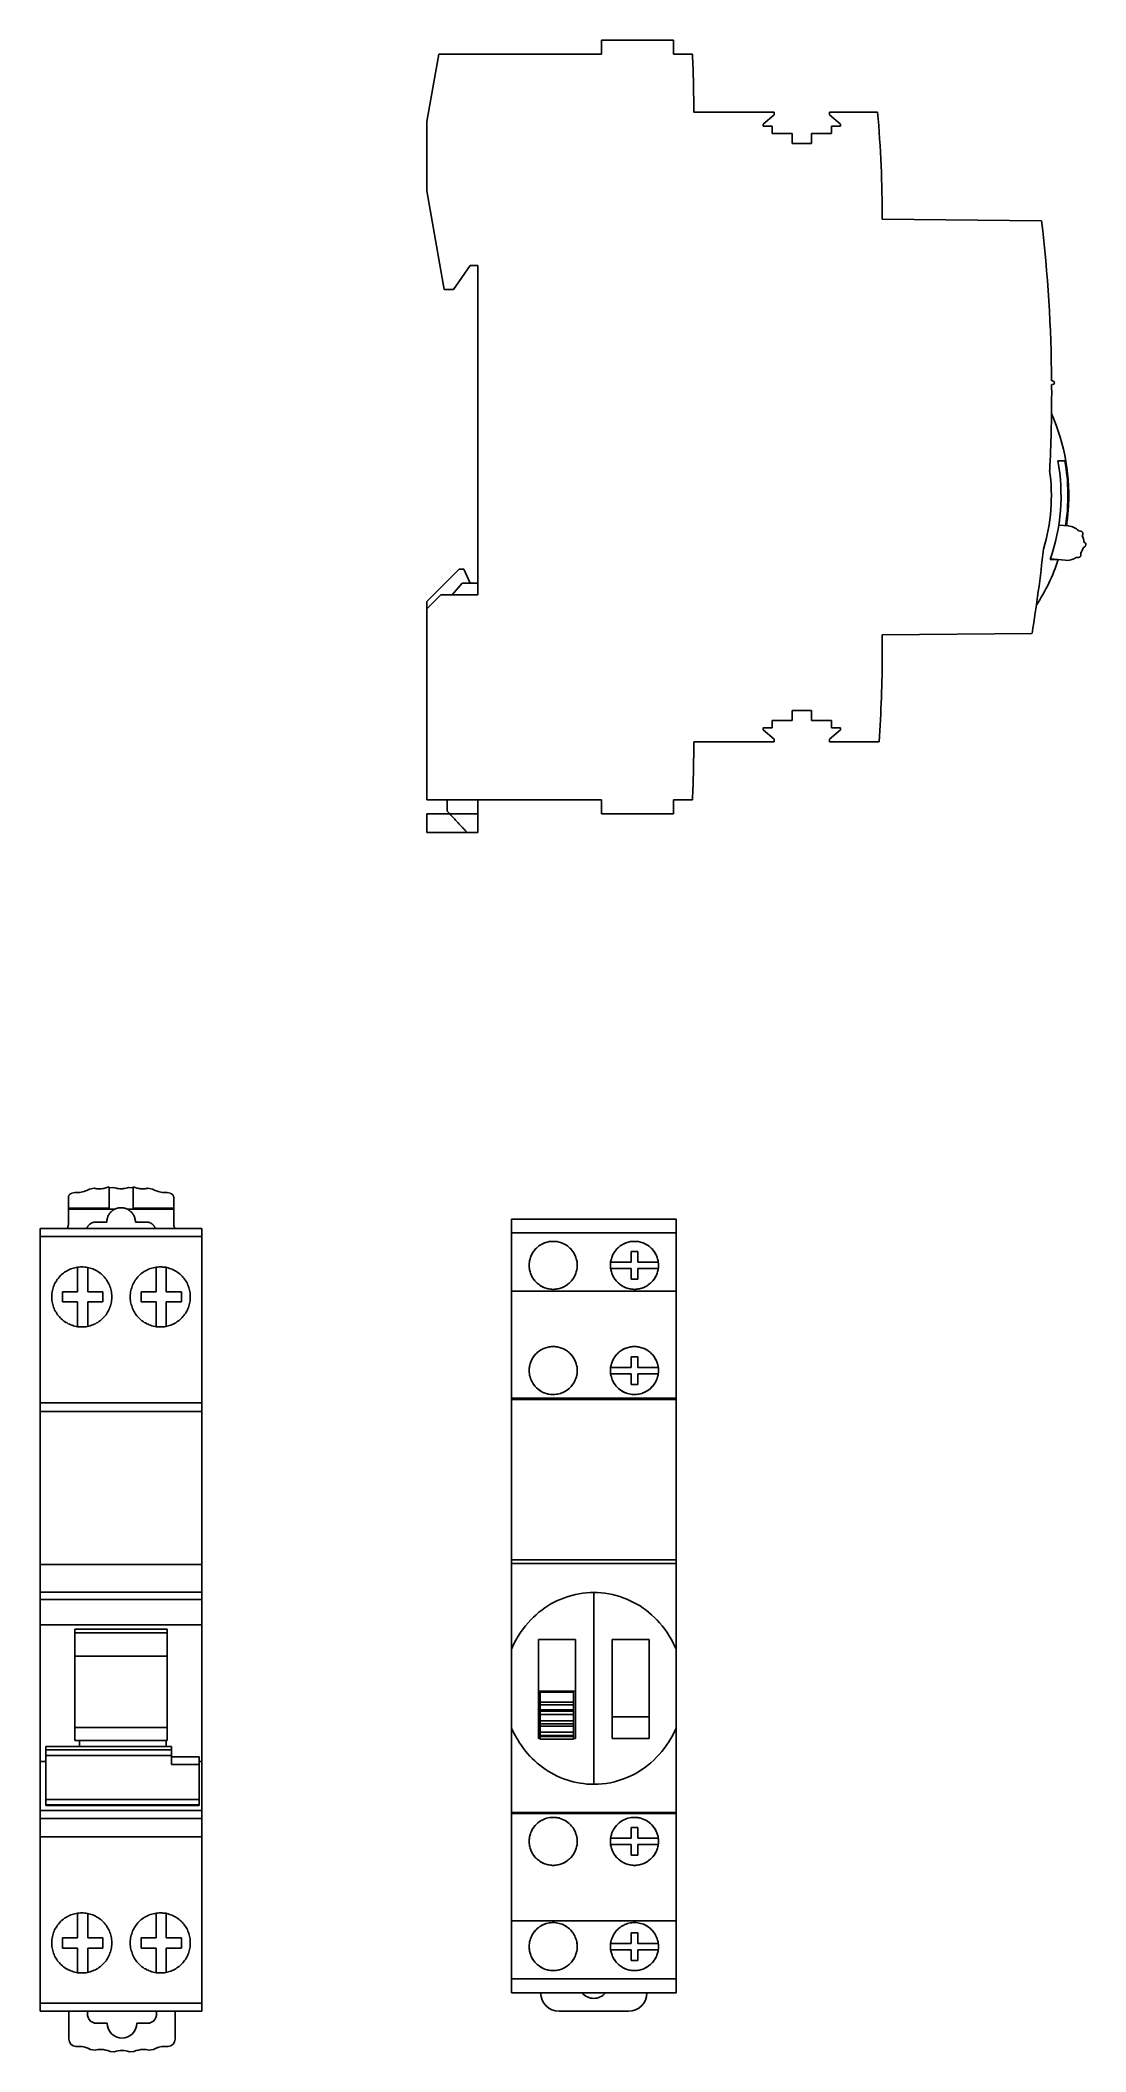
# Model space of a CAD drawing. Header units: millimetres. Extents: x 2268 to 4339, y 1619 to 2163.
# Drawn here: x 4230.5 to 4338.9, y 1775.6 to 1984.3 of the extents above; entities that cross this region are included whole.
import ezdxf

# ---------------------------------------------------------------- set-up
doc = ezdxf.new("R2010")
doc.units = ezdxf.units.MM
doc.layers.add('MAIN-1', color=7, linetype='Continuous')

# ---------------------------------------------------------------- blocks, each defined once
blk = doc.blocks.new('A$C6d8b8067')
at = {"layer": 'MAIN-1'}
for p, q in [((7.34, 93.66), (7.45, 93.7)), ((7.46, 93.64), (7.45, 93.7)), ((7.45, 91.4), (7.45, 93.7)), ((10.04, 93.64), (10.05, 93.7)), ((10.05, 93.7), (10.16, 93.66)), ((10.05, 91.4), (10.05, 93.7)), ((3.05, 92.57), (3.06, 92.6)), ((3.05, 91.4), (3.05, 92.57)), ((3.06, 92.63), (3.07, 92.66)), ((3.06, 92.6), (3.06, 92.63)), ((3.07, 92.68), (3.08, 92.71)), ((3.07, 92.66), (3.07, 92.68)), ((3.08, 92.71), (3.09, 92.73)), ((3.09, 92.73), (3.11, 92.76)), ((3.11, 92.76), (3.12, 92.78)), ((3.12, 92.78), (3.13, 92.8)), ((3.13, 92.8), (3.15, 92.82)), ((3.15, 92.82), (3.16, 92.84)), ((3.16, 92.84), (3.18, 92.86)), ((3.18, 92.86), (3.2, 92.87)), ((3.2, 92.87), (3.21, 92.89)), ((3.21, 92.89), (3.23, 92.91)), ((3.23, 92.91), (3.25, 92.92)), ((3.25, 92.92), (3.27, 92.94)), ((3.27, 92.94), (3.3, 92.95)), ((3.3, 92.95), (3.32, 92.96)), ((3.32, 92.96), (3.35, 92.97)), ((3.35, 92.97), (3.37, 92.98)), ((3.37, 92.98), (3.4, 92.99)), ((3.4, 92.99), (3.43, 93)), ((3.43, 93), (3.76, 93.09)), ((3.76, 93.09), (3.79, 93.09)), ((3.79, 93.09), (3.82, 93.09)), ((3.82, 93.09), (3.86, 93.08)), ((3.86, 93.08), (3.89, 93.08)), ((3.89, 93.08), (3.92, 93.08)), ((3.92, 93.08), (3.96, 93.08)), ((3.96, 93.08), (4.12, 93.09)), ((4.12, 93.09), (4.28, 93.1)), ((4.28, 93.1), (4.44, 93.13)), ((4.44, 93.13), (4.59, 93.16)), ((4.59, 93.16), (4.75, 93.2)), ((4.75, 93.2), (4.9, 93.25)), ((4.9, 93.25), (5.05, 93.31)), ((5.05, 93.31), (5.2, 93.38)), ((5.2, 93.38), (5.34, 93.46)), ((5.34, 93.46), (5.84, 93.54)), ((5.84, 93.54), (5.94, 93.53)), ((5.94, 93.53), (6.03, 93.51)), ((6.03, 93.51), (6.13, 93.5)), ((6.13, 93.5), (6.22, 93.49)), ((6.22, 93.49), (6.31, 93.48)), ((6.31, 93.48), (6.4, 93.48)), ((6.4, 93.48), (6.52, 93.49)), ((6.52, 93.49), (6.64, 93.49)), ((6.64, 93.49), (6.76, 93.51)), ((6.76, 93.51), (6.87, 93.53)), ((6.87, 93.53), (6.99, 93.55)), ((6.99, 93.55), (7.11, 93.58)), ((7.11, 93.58), (7.22, 93.62)), ((7.22, 93.62), (7.34, 93.66)), ((7.45, 93.64), (7.46, 93.64)), ((7.46, 93.61), (7.46, 93.64)), ((7.46, 93.61), (7.94, 93.63)), ((8.07, 93.59), (7.94, 93.63)), ((8.21, 93.56), (8.07, 93.59)), ((8.34, 93.53), (8.21, 93.56)), ((8.48, 93.51), (8.34, 93.53)), ((8.61, 93.5), (8.48, 93.51)), ((8.75, 93.5), (8.61, 93.5)), ((8.89, 93.5), (8.75, 93.5)), ((9.02, 93.51), (8.89, 93.5)), ((9.16, 93.53), (9.02, 93.51)), ((9.29, 93.56), (9.16, 93.53)), ((9.43, 93.59), (9.29, 93.56)), ((9.56, 93.63), (9.43, 93.59)), ((9.56, 93.63), (10.04, 93.61)), ((10.04, 93.64), (10.05, 93.64)), ((10.04, 93.61), (10.04, 93.64)), ((10.16, 93.66), (10.28, 93.62)), ((10.28, 93.62), (10.39, 93.58)), ((10.39, 93.58), (10.51, 93.55)), ((10.51, 93.55), (10.63, 93.53)), ((10.63, 93.53), (10.74, 93.51)), ((10.74, 93.51), (10.86, 93.49)), ((10.86, 93.49), (10.98, 93.49)), ((10.98, 93.49), (11.1, 93.48)), ((11.1, 93.48), (11.19, 93.49)), ((11.19, 93.49), (11.28, 93.49)), ((11.28, 93.49), (11.37, 93.5)), ((11.37, 93.5), (11.47, 93.51)), ((11.47, 93.51), (11.56, 93.52)), ((11.56, 93.52), (11.65, 93.54)), ((11.65, 93.54), (12.15, 93.46)), ((12.15, 93.46), (12.3, 93.38)), ((12.3, 93.38), (12.45, 93.31)), ((12.45, 93.31), (12.6, 93.25)), ((12.6, 93.25), (12.75, 93.2)), ((12.75, 93.2), (12.9, 93.16)), ((12.9, 93.16), (13.06, 93.13)), ((13.06, 93.13), (13.22, 93.1)), ((13.22, 93.1), (13.38, 93.09)), ((13.38, 93.09), (13.54, 93.08)), ((13.54, 93.08), (13.58, 93.08)), ((13.58, 93.08), (13.61, 93.08)), ((13.61, 93.08), (13.64, 93.08)), ((13.64, 93.08), (13.68, 93.09)), ((13.68, 93.09), (13.71, 93.09)), ((13.71, 93.09), (13.74, 93.09)), ((13.74, 93.09), (14.07, 93)), ((14.07, 93), (14.1, 92.99)), ((14.1, 92.99), (14.13, 92.98)), ((14.13, 92.98), (14.15, 92.97)), ((14.15, 92.97), (14.18, 92.96)), ((14.18, 92.96), (14.2, 92.95)), ((14.2, 92.95), (14.23, 92.94)), ((14.23, 92.94), (14.25, 92.92)), ((14.25, 92.92), (14.27, 92.91)), ((14.27, 92.91), (14.29, 92.89)), ((14.29, 92.89), (14.3, 92.87)), ((14.3, 92.87), (14.32, 92.86)), ((14.32, 92.86), (14.34, 92.84)), ((14.34, 92.84), (14.35, 92.82)), ((14.35, 92.82), (14.37, 92.8)), ((14.37, 92.8), (14.38, 92.78)), ((14.38, 92.78), (14.39, 92.76)), ((14.39, 92.76), (14.41, 92.73)), ((14.41, 92.73), (14.42, 92.71)), ((14.42, 92.71), (14.42, 92.68)), ((14.42, 92.68), (14.43, 92.66)), ((14.43, 92.66), (14.44, 92.63)), ((14.44, 92.63), (14.44, 92.6)), ((14.44, 92.6), (14.45, 92.57)), ((14.45, 92.57), (14.45, 91.4)), ((3, 89.37), (2.98, 89.31)), ((3.02, 89.44), (3, 89.37)), ((3.04, 89.52), (3.02, 89.44)), ((3.05, 89.6), (3.04, 89.52)), ((7.45, 91.4), (3.05, 91.4)), ((3.05, 91.4), (3.05, 91.28)), ((3.05, 91.28), (7.45, 91.28)), ((3.05, 89.68), (3.05, 91.28)), ((3.05, 89.68), (3.05, 89.6)), ((5.1, 89.32), (5.12, 89.36)), ((5.12, 89.36), (5.14, 89.4)), ((5.14, 89.4), (5.17, 89.44)), ((5.17, 89.44), (5.19, 89.48)), ((5.19, 89.48), (5.22, 89.51)), ((5.22, 89.51), (5.25, 89.55)), ((5.25, 89.55), (5.28, 89.58)), ((5.28, 89.58), (5.32, 89.61)), ((5.32, 89.61), (5.35, 89.65)), ((5.35, 89.65), (5.39, 89.67)), ((5.39, 89.67), (5.42, 89.7)), ((5.42, 89.7), (5.46, 89.73)), ((5.46, 89.73), (5.51, 89.75)), ((5.51, 89.75), (5.55, 89.78)), ((5.55, 89.78), (5.6, 89.8)), ((5.6, 89.8), (5.64, 89.82)), ((5.64, 89.82), (5.69, 89.84)), ((5.69, 89.84), (5.75, 89.85)), ((5.75, 89.85), (5.8, 89.87)), ((5.8, 89.87), (5.87, 89.88)), ((5.87, 89.88), (5.93, 89.88)), ((5.93, 89.88), (6, 89.89)), ((7.2, 89.89), (6, 89.89)), ((7.2, 89.99), (7.21, 90.08)), ((7.2, 89.89), (7.2, 89.99)), ((7.21, 90.08), (7.23, 90.17)), ((7.23, 90.17), (7.25, 90.26)), ((7.25, 90.26), (7.27, 90.35)), ((7.27, 90.35), (7.3, 90.43)), ((7.3, 90.43), (7.33, 90.52)), ((7.33, 90.52), (7.37, 90.59)), ((7.37, 90.59), (7.41, 90.67)), ((7.41, 90.67), (7.46, 90.74)), ((7.45, 91.4), (7.45, 91.28)), ((7.45, 91.28), (8.07, 91.28)), ((7.46, 90.74), (7.51, 90.81)), ((7.51, 90.81), (7.56, 90.88)), ((7.56, 90.88), (7.62, 90.95)), ((7.62, 90.95), (7.69, 91.01)), ((7.69, 91.01), (7.75, 91.07)), ((7.75, 91.07), (7.82, 91.13)), ((7.82, 91.13), (7.9, 91.18)), ((7.9, 91.18), (7.98, 91.23)), ((7.98, 91.23), (8.07, 91.28)), ((8.07, 91.28), (8.14, 91.31)), ((8.14, 91.31), (8.21, 91.34)), ((8.21, 91.34), (8.28, 91.36)), ((8.28, 91.36), (8.34, 91.38)), ((8.34, 91.38), (8.41, 91.4)), ((8.41, 91.4), (8.48, 91.41)), ((8.48, 91.41), (8.55, 91.42)), ((8.55, 91.42), (8.61, 91.43)), ((8.61, 91.43), (8.68, 91.43)), ((8.68, 91.43), (8.75, 91.44)), ((8.75, 91.44), (8.82, 91.43)), ((8.82, 91.43), (8.89, 91.43)), ((8.89, 91.43), (8.95, 91.42)), ((8.95, 91.42), (9.02, 91.41)), ((9.02, 91.41), (9.09, 91.4)), ((9.09, 91.4), (9.16, 91.38)), ((9.16, 91.38), (9.22, 91.36)), ((9.22, 91.36), (9.29, 91.34)), ((9.29, 91.34), (9.36, 91.31)), ((9.36, 91.31), (9.43, 91.28)), ((9.43, 91.28), (10.05, 91.28)), ((9.43, 91.28), (9.52, 91.23)), ((9.52, 91.23), (9.6, 91.18)), ((9.6, 91.18), (9.68, 91.13)), ((9.68, 91.13), (9.75, 91.07)), ((9.75, 91.07), (9.81, 91.01)), ((9.81, 91.01), (9.88, 90.95)), ((9.88, 90.95), (9.94, 90.88)), ((9.94, 90.88), (9.99, 90.81)), ((9.99, 90.81), (10.04, 90.74)), ((10.04, 90.74), (10.09, 90.67)), ((14.45, 91.4), (10.05, 91.4)), ((10.05, 91.4), (10.05, 91.28)), ((10.05, 91.28), (14.45, 91.28)), ((10.09, 90.67), (10.13, 90.59)), ((10.13, 90.59), (10.17, 90.52)), ((10.17, 90.52), (10.2, 90.43)), ((10.2, 90.43), (10.23, 90.35)), ((10.23, 90.35), (10.25, 90.26)), ((10.25, 90.26), (10.27, 90.17)), ((10.27, 90.17), (10.29, 90.08)), ((10.29, 90.08), (10.3, 89.99)), ((10.3, 89.99), (10.3, 89.89)), ((11.5, 89.89), (10.3, 89.89)), ((11.5, 89.89), (11.57, 89.88)), ((11.57, 89.88), (11.63, 89.88)), ((11.63, 89.88), (11.7, 89.87)), ((11.7, 89.87), (11.75, 89.85)), ((11.75, 89.85), (11.81, 89.84)), ((11.81, 89.84), (11.86, 89.82)), ((11.86, 89.82), (11.9, 89.8)), ((11.9, 89.8), (11.95, 89.78)), ((11.95, 89.78), (11.99, 89.75)), ((11.99, 89.75), (12.04, 89.73)), ((12.04, 89.73), (12.08, 89.7)), ((12.08, 89.7), (12.11, 89.67)), ((12.11, 89.67), (12.15, 89.65)), ((12.15, 89.65), (12.18, 89.61)), ((12.18, 89.61), (12.22, 89.58)), ((12.22, 89.58), (12.25, 89.55)), ((12.25, 89.55), (12.28, 89.51)), ((12.28, 89.51), (12.31, 89.48)), ((12.31, 89.48), (12.33, 89.44)), ((12.33, 89.44), (12.36, 89.4)), ((12.36, 89.4), (12.38, 89.36)), ((12.38, 89.36), (12.4, 89.32)), ((14.45, 91.4), (14.45, 91.28)), ((14.45, 89.68), (14.45, 91.28)), ((14.45, 89.6), (14.45, 89.68)), ((14.46, 89.52), (14.45, 89.6)), ((14.48, 89.44), (14.46, 89.52)), ((14.5, 89.37), (14.48, 89.44)), ((14.52, 89.31), (14.5, 89.37)), ((0, 88.32), (0, 89.19)), ((0, 89.19), (17.5, 89.19)), ((0, 70.29), (0, 88.32)), ((0, 88.32), (17.5, 88.32)), ((2.95, 89.24), (2.92, 89.19)), ((2.98, 89.31), (2.95, 89.24)), ((5.05, 89.19), (5.06, 89.23)), ((5.06, 89.23), (5.08, 89.28)), ((5.08, 89.28), (5.1, 89.32)), ((12.4, 89.32), (12.42, 89.28)), ((12.42, 89.28), (12.44, 89.23)), ((12.44, 89.23), (12.45, 89.19)), ((14.55, 89.24), (14.52, 89.31)), ((14.58, 89.19), (14.55, 89.24)), ((17.5, 88.32), (17.5, 89.19)), ((17.5, 70.29), (17.5, 88.32)), ((4.04, 85), (3.89, 84.97)), ((4.19, 85.01), (4.04, 85)), ((4.05, 85), (4.05, 82.34)), ((4.35, 85.02), (4.19, 85.01)), ((4.5, 85.03), (4.35, 85.02)), ((4.65, 85.02), (4.5, 85.03)), ((4.81, 85.01), (4.65, 85.02)), ((4.96, 85), (4.81, 85.01)), ((5.11, 84.97), (4.96, 85)), ((12.54, 85), (12.39, 84.97)), ((12.69, 85.01), (12.54, 85)), ((12.55, 85), (12.55, 82.34)), ((12.85, 85.02), (12.69, 85.01)), ((13, 85.03), (12.85, 85.02)), ((13.15, 85.02), (13, 85.03)), ((13.29, 85.01), (13.15, 85.02)), ((13.44, 85), (13.29, 85.01)), ((13.58, 84.98), (13.44, 85)), ((1.45, 82.9), (1.4, 82.75)), ((1.5, 83.04), (1.45, 82.9)), ((1.56, 83.18), (1.5, 83.04)), ((1.63, 83.31), (1.56, 83.18)), ((1.71, 83.45), (1.63, 83.31)), ((1.79, 83.58), (1.71, 83.45)), ((1.88, 83.7), (1.79, 83.58)), ((1.97, 83.82), (1.88, 83.7)), ((2.07, 83.94), (1.97, 83.82)), ((2.17, 84.05), (2.07, 83.94)), ((2.28, 84.16), (2.17, 84.05)), ((2.4, 84.26), (2.28, 84.16)), ((2.51, 84.35), (2.4, 84.26)), ((2.64, 84.44), (2.51, 84.35)), ((2.76, 84.53), (2.64, 84.44)), ((2.9, 84.61), (2.76, 84.53)), ((3.03, 84.68), (2.9, 84.61)), ((3.17, 84.74), (3.03, 84.68)), ((3.31, 84.8), (3.17, 84.74)), ((3.45, 84.85), (3.31, 84.8)), ((3.6, 84.9), (3.45, 84.85)), ((3.75, 84.94), (3.6, 84.9)), ((3.89, 84.97), (3.75, 84.94)), ((5.25, 84.94), (5.11, 84.97)), ((5.15, 84.96), (5.15, 82.34)), ((5.4, 84.9), (5.25, 84.94)), ((5.55, 84.85), (5.4, 84.9)), ((5.69, 84.8), (5.55, 84.85)), ((5.83, 84.74), (5.69, 84.8)), ((5.97, 84.68), (5.83, 84.74)), ((6.11, 84.6), (5.97, 84.68)), ((6.24, 84.53), (6.11, 84.6)), ((6.36, 84.44), (6.24, 84.53)), ((6.49, 84.35), (6.36, 84.44)), ((6.6, 84.26), (6.49, 84.35)), ((6.72, 84.15), (6.6, 84.26)), ((6.83, 84.05), (6.72, 84.15)), ((6.93, 83.94), (6.83, 84.05)), ((7.03, 83.82), (6.93, 83.94)), ((7.12, 83.7), (7.03, 83.82)), ((7.21, 83.57), (7.12, 83.7)), ((7.29, 83.45), (7.21, 83.57)), ((7.37, 83.31), (7.29, 83.45)), ((7.44, 83.18), (7.37, 83.31)), ((7.5, 83.04), (7.44, 83.18)), ((7.55, 82.9), (7.5, 83.04)), ((7.6, 82.75), (7.55, 82.9)), ((9.95, 82.9), (9.9, 82.75)), ((10, 83.04), (9.95, 82.9)), ((10.06, 83.18), (10, 83.04)), ((10.13, 83.31), (10.06, 83.18)), ((10.21, 83.45), (10.13, 83.31)), ((10.29, 83.58), (10.21, 83.45)), ((10.38, 83.7), (10.29, 83.58)), ((10.47, 83.82), (10.38, 83.7)), ((10.57, 83.94), (10.47, 83.82)), ((10.67, 84.05), (10.57, 83.94)), ((10.78, 84.16), (10.67, 84.05)), ((10.9, 84.26), (10.78, 84.16)), ((11.01, 84.35), (10.9, 84.26)), ((11.14, 84.44), (11.01, 84.35)), ((11.26, 84.53), (11.14, 84.44)), ((11.4, 84.61), (11.26, 84.53)), ((11.53, 84.68), (11.4, 84.61)), ((11.67, 84.74), (11.53, 84.68)), ((11.81, 84.8), (11.67, 84.74)), ((11.95, 84.85), (11.81, 84.8)), ((12.1, 84.9), (11.95, 84.85)), ((12.25, 84.94), (12.1, 84.9)), ((12.39, 84.97), (12.25, 84.94)), ((13.72, 84.95), (13.58, 84.98)), ((13.65, 84.96), (13.65, 82.34)), ((13.86, 84.91), (13.72, 84.95)), ((14, 84.87), (13.86, 84.91)), ((14.14, 84.82), (14, 84.87)), ((14.28, 84.77), (14.14, 84.82)), ((14.41, 84.71), (14.28, 84.77)), ((14.54, 84.64), (14.41, 84.71)), ((14.67, 84.57), (14.54, 84.64)), ((14.79, 84.49), (14.67, 84.57)), ((14.91, 84.41), (14.79, 84.49)), ((15.03, 84.32), (14.91, 84.41)), ((15.14, 84.23), (15.03, 84.32)), ((15.25, 84.13), (15.14, 84.23)), ((15.35, 84.03), (15.25, 84.13)), ((15.45, 83.92), (15.35, 84.03)), ((15.54, 83.81), (15.45, 83.92)), ((15.63, 83.69), (15.54, 83.81)), ((15.71, 83.57), (15.63, 83.69)), ((15.79, 83.45), (15.71, 83.57)), ((15.86, 83.32), (15.79, 83.45)), ((15.93, 83.19), (15.86, 83.32)), ((15.99, 83.06), (15.93, 83.19)), ((16.05, 82.92), (15.99, 83.06)), ((16.09, 82.78), (16.05, 82.92)), ((1.27, 82.16), (1.25, 82)), ((1.25, 82), (1.25, 81.85)), ((1.25, 81.85), (1.25, 81.7)), ((1.25, 81.7), (1.25, 81.55)), ((1.25, 81.55), (1.27, 81.4)), ((1.29, 82.31), (1.27, 82.16)), ((1.27, 81.4), (1.29, 81.25)), ((1.32, 82.46), (1.29, 82.31)), ((1.29, 81.25), (1.32, 81.1)), ((1.35, 82.61), (1.32, 82.46)), ((1.32, 81.1), (1.35, 80.95)), ((1.4, 82.75), (1.35, 82.61)), ((1.35, 80.95), (1.4, 80.8)), ((1.4, 80.8), (1.45, 80.65)), ((1.45, 80.65), (1.5, 80.51)), ((2.42, 82.34), (2.42, 81.24)), ((4.05, 82.34), (2.42, 82.34)), ((2.42, 81.24), (4.05, 81.24)), ((4.05, 81.24), (4.05, 78.55)), ((6.78, 82.34), (5.15, 82.34)), ((5.15, 81.24), (6.78, 81.24)), ((5.15, 78.59), (5.15, 81.24)), ((6.78, 81.24), (6.78, 82.34)), ((7.5, 80.51), (7.55, 80.65)), ((7.55, 80.65), (7.6, 80.8)), ((7.65, 82.61), (7.6, 82.75)), ((7.6, 80.8), (7.65, 80.95)), ((7.68, 82.46), (7.65, 82.61)), ((7.65, 80.95), (7.68, 81.1)), ((7.71, 82.31), (7.68, 82.46)), ((7.68, 81.1), (7.71, 81.25)), ((7.73, 82.16), (7.71, 82.31)), ((7.71, 81.25), (7.73, 81.4)), ((7.75, 82), (7.73, 82.16)), ((7.73, 81.4), (7.75, 81.55)), ((7.75, 81.85), (7.75, 82)), ((7.75, 81.7), (7.75, 81.85)), ((7.75, 81.55), (7.75, 81.7)), ((9.77, 82.16), (9.75, 82)), ((9.75, 82), (9.75, 81.85)), ((9.75, 81.85), (9.75, 81.7)), ((9.75, 81.7), (9.75, 81.55)), ((9.75, 81.55), (9.77, 81.4)), ((9.79, 82.31), (9.77, 82.16)), ((9.77, 81.4), (9.79, 81.25)), ((9.82, 82.46), (9.79, 82.31)), ((9.79, 81.25), (9.82, 81.09)), ((9.85, 82.61), (9.82, 82.46)), ((9.82, 81.09), (9.85, 80.95)), ((9.9, 82.75), (9.85, 82.61)), ((9.85, 80.95), (9.9, 80.8)), ((9.9, 80.8), (9.95, 80.65)), ((9.95, 80.65), (10, 80.51)), ((10.92, 82.34), (10.92, 81.24)), ((12.55, 82.34), (10.92, 82.34)), ((10.92, 81.24), (12.55, 81.24)), ((12.55, 81.24), (12.55, 78.55)), ((15.28, 82.34), (13.65, 82.34)), ((13.65, 81.24), (15.28, 81.24)), ((13.65, 78.59), (13.65, 81.24)), ((15.28, 81.24), (15.28, 82.34)), ((15.99, 80.5), (16.05, 80.64)), ((16.05, 80.64), (16.1, 80.77)), ((16.14, 82.64), (16.09, 82.78)), ((16.1, 80.77), (16.14, 80.91)), ((16.17, 82.5), (16.14, 82.64)), ((16.14, 80.91), (16.17, 81.06)), ((16.2, 82.36), (16.17, 82.5)), ((16.17, 81.06), (16.2, 81.2)), ((16.22, 82.21), (16.2, 82.36)), ((16.2, 81.2), (16.22, 81.34)), ((16.24, 82.07), (16.22, 82.21)), ((16.22, 81.34), (16.24, 81.49)), ((16.25, 81.92), (16.24, 82.07)), ((16.24, 81.49), (16.25, 81.63)), ((16.25, 81.78), (16.25, 81.92)), ((16.25, 81.63), (16.25, 81.78)), ((1.5, 80.51), (1.56, 80.37)), ((1.56, 80.37), (1.63, 80.24)), ((1.63, 80.24), (1.71, 80.11)), ((1.71, 80.11), (1.79, 79.98)), ((1.79, 79.98), (1.88, 79.85)), ((1.88, 79.85), (1.97, 79.73)), ((1.97, 79.73), (2.07, 79.61)), ((2.07, 79.61), (2.17, 79.5)), ((2.17, 79.5), (2.28, 79.4)), ((2.28, 79.4), (2.4, 79.29)), ((2.4, 79.29), (2.51, 79.2)), ((2.51, 79.2), (2.64, 79.11)), ((2.64, 79.11), (2.76, 79.02)), ((2.76, 79.02), (2.9, 78.95)), ((2.9, 78.95), (3.03, 78.87)), ((3.03, 78.87), (3.17, 78.81)), ((3.17, 78.81), (3.31, 78.75)), ((3.31, 78.75), (3.45, 78.7)), ((3.45, 78.7), (3.6, 78.65)), ((3.6, 78.65), (3.75, 78.61)), ((3.75, 78.61), (3.89, 78.58)), ((3.89, 78.58), (4.04, 78.55)), ((4.04, 78.55), (4.19, 78.54)), ((4.19, 78.54), (4.35, 78.53)), ((4.35, 78.53), (4.5, 78.52)), ((4.5, 78.52), (4.65, 78.53)), ((4.65, 78.53), (4.81, 78.54)), ((4.81, 78.54), (4.96, 78.55)), ((4.96, 78.55), (5.11, 78.58)), ((5.11, 78.58), (5.25, 78.61)), ((5.25, 78.61), (5.4, 78.65)), ((5.4, 78.65), (5.55, 78.7)), ((5.55, 78.7), (5.69, 78.75)), ((5.69, 78.75), (5.83, 78.81)), ((5.83, 78.81), (5.97, 78.87)), ((5.97, 78.87), (6.1, 78.95)), ((6.1, 78.95), (6.24, 79.02)), ((6.24, 79.02), (6.36, 79.11)), ((6.36, 79.11), (6.49, 79.2)), ((6.49, 79.2), (6.6, 79.29)), ((6.6, 79.29), (6.72, 79.4)), ((6.72, 79.4), (6.83, 79.5)), ((6.83, 79.5), (6.93, 79.61)), ((6.93, 79.61), (7.03, 79.73)), ((7.03, 79.73), (7.12, 79.85)), ((7.12, 79.85), (7.21, 79.98)), ((7.21, 79.98), (7.29, 80.11)), ((7.29, 80.11), (7.37, 80.24)), ((7.37, 80.24), (7.44, 80.37)), ((7.44, 80.37), (7.5, 80.51)), ((10, 80.51), (10.06, 80.37)), ((10.06, 80.37), (10.13, 80.24)), ((10.13, 80.24), (10.21, 80.11)), ((10.21, 80.11), (10.29, 79.98)), ((10.29, 79.98), (10.38, 79.85)), ((10.38, 79.85), (10.47, 79.73)), ((10.47, 79.73), (10.57, 79.61)), ((10.57, 79.61), (10.67, 79.5)), ((10.67, 79.5), (10.78, 79.4)), ((10.78, 79.4), (10.9, 79.29)), ((10.9, 79.29), (11.01, 79.2)), ((11.01, 79.2), (11.14, 79.11)), ((11.14, 79.11), (11.26, 79.02)), ((11.26, 79.02), (11.4, 78.95)), ((11.4, 78.95), (11.53, 78.87)), ((11.53, 78.87), (11.67, 78.81)), ((11.67, 78.81), (11.81, 78.75)), ((11.81, 78.75), (11.95, 78.7)), ((11.95, 78.7), (12.1, 78.65)), ((12.1, 78.65), (12.25, 78.61)), ((12.25, 78.61), (12.39, 78.58)), ((12.39, 78.58), (12.54, 78.55)), ((12.54, 78.55), (12.69, 78.54)), ((12.69, 78.54), (12.85, 78.53)), ((12.85, 78.53), (13, 78.52)), ((13, 78.52), (13.15, 78.53)), ((13.15, 78.53), (13.29, 78.54)), ((13.29, 78.54), (13.44, 78.55)), ((13.44, 78.55), (13.58, 78.57)), ((13.58, 78.57), (13.72, 78.6)), ((13.72, 78.6), (13.86, 78.64)), ((13.86, 78.64), (14, 78.68)), ((14, 78.68), (14.14, 78.73)), ((14.14, 78.73), (14.28, 78.78)), ((14.28, 78.78), (14.41, 78.84)), ((14.41, 78.84), (14.54, 78.91)), ((14.54, 78.91), (14.67, 78.98)), ((14.67, 78.98), (14.79, 79.06)), ((14.79, 79.06), (14.91, 79.14)), ((14.91, 79.14), (15.03, 79.23)), ((15.03, 79.23), (15.14, 79.33)), ((15.14, 79.33), (15.25, 79.42)), ((15.25, 79.42), (15.35, 79.53)), ((15.35, 79.53), (15.45, 79.64)), ((15.45, 79.64), (15.54, 79.75)), ((15.54, 79.75), (15.63, 79.86)), ((15.63, 79.86), (15.72, 79.98)), ((15.72, 79.98), (15.79, 80.11)), ((15.79, 80.11), (15.87, 80.24)), ((15.87, 80.24), (15.93, 80.37)), ((15.93, 80.37), (15.99, 80.5)), ((0, 69.37), (0, 70.29)), ((0, 70.29), (17.5, 70.29)), ((17.5, 69.37), (17.5, 70.29)), ((0, 52.79), (0, 69.37)), ((0, 69.37), (17.5, 69.37)), ((17.5, 52.79), (17.5, 69.37)), ((0, 49.79), (0, 52.79)), ((0, 52.79), (17.5, 52.79)), ((17.5, 49.79), (17.5, 52.79)), ((0, 48.99), (0, 49.79)), ((0, 49.79), (17.5, 49.79)), ((0, 46.27), (0, 48.99)), ((0, 48.99), (17.5, 48.99)), ((17.5, 48.99), (17.5, 49.79)), ((17.5, 46.27), (17.5, 48.99)), ((0, 31.44), (0, 46.27)), ((0, 46.27), (17.5, 46.27)), ((3.75, 33.73), (3.75, 45.79)), ((13.75, 45.79), (3.75, 45.79)), ((13.75, 33.73), (13.75, 45.79)), ((17.5, 31.44), (17.5, 46.27)), ((13.75, 45.37), (3.75, 45.37)), ((13.75, 42.87), (3.75, 42.87)), ((3.75, 35.13), (13.75, 35.13)), ((14.2, 33.08), (0.6, 33.08)), ((0.6, 32.71), (0.6, 33.08)), ((0.6, 32.08), (0.6, 32.71)), ((0.6, 32.71), (14.2, 32.71)), ((4.25, 33.73), (3.75, 33.73)), ((13.65, 33.73), (4.25, 33.73)), ((4.25, 33.08), (4.25, 33.73)), ((13.75, 33.73), (13.65, 33.73)), ((13.65, 33.08), (13.65, 33.73)), ((14.2, 32.71), (14.2, 33.08)), ((14.2, 32.08), (14.2, 32.71)), ((17.5, 26.13), (17.5, 32.78)), ((0, 26.13), (0, 31.44)), ((0, 31.44), (0.6, 31.44)), ((0.6, 32.08), (14.2, 32.08)), ((0.6, 31.88), (0.6, 32.08)), ((0.6, 31.67), (0.6, 31.88)), ((0.6, 31.45), (0.6, 31.67)), ((0.6, 31.22), (0.6, 31.45)), ((0.6, 30.98), (0.6, 31.22)), ((0.6, 30.74), (0.6, 30.98)), ((0.6, 30.49), (0.6, 30.74)), ((14.2, 31.96), (14.2, 32.08)), ((17.2, 31.97), (14.2, 31.97)), ((14.2, 31.82), (14.2, 31.96)), ((14.2, 31.69), (14.2, 31.82)), ((14.2, 31.55), (14.2, 31.69)), ((14.2, 31.4), (14.2, 31.55)), ((14.2, 31.26), (14.2, 31.4)), ((14.2, 31.11), (14.2, 31.26)), ((17.2, 31.11), (14.2, 31.11)), ((17.2, 31.97), (17.2, 31.11)), ((17.2, 31.44), (17.5, 31.44)), ((17.2, 30.92), (17.2, 31.11)), ((17.2, 30.74), (17.2, 30.92)), ((17.2, 30.55), (17.2, 30.74)), ((17.2, 30.35), (17.2, 30.55)), ((0.6, 30.23), (0.6, 30.49)), ((0.6, 29.97), (0.6, 30.23)), ((0.6, 29.71), (0.6, 29.97)), ((0.6, 29.45), (0.6, 29.71)), ((0.6, 29.18), (0.6, 29.45)), ((0.6, 28.91), (0.6, 29.18)), ((0.6, 28.64), (0.6, 28.91)), ((0.6, 28.38), (0.6, 28.64)), ((0.6, 28.11), (0.6, 28.38)), ((17.2, 30.16), (17.2, 30.35)), ((17.2, 29.96), (17.2, 30.16)), ((17.2, 29.76), (17.2, 29.96)), ((17.2, 29.55), (17.2, 29.76)), ((17.2, 29.35), (17.2, 29.55)), ((17.2, 29.15), (17.2, 29.35)), ((17.2, 28.94), (17.2, 29.15)), ((17.2, 28.74), (17.2, 28.94)), ((17.2, 28.53), (17.2, 28.74)), ((17.2, 28.33), (17.2, 28.53)), ((17.2, 28.13), (17.2, 28.33)), ((0.6, 27.85), (0.6, 28.11)), ((0.6, 27.6), (0.6, 27.85)), ((0.6, 27.34), (0.6, 27.6)), ((0.6, 27.34), (17.2, 27.34)), ((0.6, 26.77), (0.6, 27.34)), ((0.6, 26.68), (0.6, 26.77)), ((0.6, 26.77), (17.2, 26.77)), ((0.6, 26.68), (17.2, 26.68)), ((17.2, 27.93), (17.2, 28.13)), ((17.2, 27.73), (17.2, 27.93)), ((17.2, 27.54), (17.2, 27.73)), ((17.2, 27.34), (17.2, 27.54)), ((17.2, 26.77), (17.2, 27.34)), ((17.2, 26.68), (17.2, 26.77)), ((0, 25.29), (0, 26.13)), ((0, 26.13), (17.5, 26.13)), ((0, 23.29), (0, 25.29)), ((0, 25.29), (17.5, 25.29)), ((17.5, 25.29), (17.5, 26.13)), ((17.5, 23.29), (17.5, 25.29)), ((0, 5.25), (0, 23.29)), ((0, 23.29), (17.5, 23.29)), ((17.5, 5.25), (17.5, 23.29)), ((1.56, 13.2), (1.5, 13.06)), ((1.63, 13.33), (1.56, 13.2)), ((1.71, 13.46), (1.63, 13.33)), ((1.79, 13.59), (1.71, 13.46)), ((1.88, 13.72), (1.79, 13.59)), ((1.97, 13.84), (1.88, 13.72)), ((2.07, 13.96), (1.97, 13.84)), ((2.17, 14.07), (2.07, 13.96)), ((2.28, 14.18), (2.17, 14.07)), ((2.4, 14.28), (2.28, 14.18)), ((2.51, 14.37), (2.4, 14.28)), ((2.64, 14.46), (2.51, 14.37)), ((2.76, 14.55), (2.64, 14.46)), ((2.9, 14.62), (2.76, 14.55)), ((3.03, 14.7), (2.9, 14.62)), ((3.17, 14.76), (3.03, 14.7)), ((3.31, 14.82), (3.17, 14.76)), ((3.45, 14.87), (3.31, 14.82)), ((3.6, 14.92), (3.45, 14.87)), ((3.75, 14.96), (3.6, 14.92)), ((3.89, 14.99), (3.75, 14.96)), ((4.04, 15.02), (3.89, 14.99)), ((4.19, 15.03), (4.04, 15.02)), ((4.05, 15.02), (4.05, 12.34)), ((4.35, 15.04), (4.19, 15.03)), ((4.5, 15.05), (4.35, 15.04)), ((4.65, 15.04), (4.5, 15.05)), ((4.81, 15.03), (4.65, 15.04)), ((4.96, 15.02), (4.81, 15.03)), ((5.11, 14.99), (4.96, 15.02)), ((5.25, 14.96), (5.11, 14.99)), ((5.15, 12.34), (5.15, 14.98)), ((5.4, 14.92), (5.25, 14.96)), ((5.55, 14.87), (5.4, 14.92)), ((5.69, 14.82), (5.55, 14.87)), ((5.83, 14.76), (5.69, 14.82)), ((5.97, 14.7), (5.83, 14.76)), ((6.1, 14.62), (5.97, 14.7)), ((6.24, 14.55), (6.1, 14.62)), ((6.36, 14.46), (6.24, 14.55)), ((6.49, 14.37), (6.36, 14.46)), ((6.6, 14.28), (6.49, 14.37)), ((6.72, 14.17), (6.6, 14.28)), ((6.83, 14.07), (6.72, 14.17)), ((6.93, 13.96), (6.83, 14.07)), ((7.03, 13.84), (6.93, 13.96)), ((7.12, 13.72), (7.03, 13.84)), ((7.21, 13.59), (7.12, 13.72)), ((7.29, 13.46), (7.21, 13.59)), ((7.37, 13.33), (7.29, 13.46)), ((7.44, 13.2), (7.37, 13.33)), ((7.5, 13.06), (7.44, 13.2)), ((10.06, 13.2), (10, 13.06)), ((10.13, 13.33), (10.06, 13.2)), ((10.21, 13.46), (10.13, 13.33)), ((10.29, 13.59), (10.21, 13.46)), ((10.38, 13.72), (10.29, 13.59)), ((10.47, 13.84), (10.38, 13.72)), ((10.57, 13.96), (10.47, 13.84)), ((10.67, 14.07), (10.57, 13.96)), ((10.78, 14.18), (10.67, 14.07)), ((10.9, 14.28), (10.78, 14.18)), ((11.01, 14.37), (10.9, 14.28)), ((11.14, 14.46), (11.01, 14.37)), ((11.26, 14.55), (11.14, 14.46)), ((11.4, 14.62), (11.26, 14.55)), ((11.53, 14.7), (11.4, 14.62)), ((11.67, 14.76), (11.53, 14.7)), ((11.81, 14.82), (11.67, 14.76)), ((11.95, 14.87), (11.81, 14.82)), ((12.1, 14.92), (11.95, 14.87)), ((12.25, 14.96), (12.1, 14.92)), ((12.39, 14.99), (12.25, 14.96)), ((12.54, 15.02), (12.39, 14.99)), ((12.69, 15.03), (12.54, 15.02)), ((12.55, 15.02), (12.55, 12.34)), ((12.85, 15.04), (12.69, 15.03)), ((13, 15.05), (12.85, 15.04)), ((13.15, 15.04), (13, 15.05)), ((13.29, 15.03), (13.15, 15.04)), ((13.44, 15.02), (13.29, 15.03)), ((13.58, 15), (13.44, 15.02)), ((13.72, 14.97), (13.58, 15)), ((13.65, 12.34), (13.65, 14.98)), ((13.86, 14.93), (13.72, 14.97)), ((14, 14.89), (13.86, 14.93)), ((14.14, 14.84), (14, 14.89)), ((14.28, 14.79), (14.14, 14.84)), ((14.41, 14.73), (14.28, 14.79)), ((14.54, 14.66), (14.41, 14.73)), ((14.67, 14.59), (14.54, 14.66)), ((14.79, 14.51), (14.67, 14.59)), ((14.91, 14.43), (14.79, 14.51)), ((15.03, 14.34), (14.91, 14.43)), ((15.14, 14.24), (15.03, 14.34)), ((15.25, 14.15), (15.14, 14.24)), ((15.35, 14.04), (15.25, 14.15)), ((15.45, 13.93), (15.35, 14.04)), ((15.54, 13.82), (15.45, 13.93)), ((15.63, 13.71), (15.54, 13.82)), ((15.72, 13.59), (15.63, 13.71)), ((15.79, 13.46), (15.72, 13.59)), ((15.87, 13.34), (15.79, 13.46)), ((15.93, 13.21), (15.87, 13.34)), ((15.99, 13.07), (15.93, 13.21)), ((1.27, 12.17), (1.25, 12.02)), ((1.25, 12.02), (1.25, 11.87)), ((1.25, 11.87), (1.25, 11.72)), ((1.25, 11.72), (1.25, 11.57)), ((1.25, 11.57), (1.27, 11.41)), ((1.29, 12.32), (1.27, 12.17)), ((1.27, 11.41), (1.29, 11.26)), ((1.32, 12.48), (1.29, 12.32)), ((1.29, 11.26), (1.32, 11.11)), ((1.35, 12.62), (1.32, 12.48)), ((1.32, 11.11), (1.35, 10.96)), ((1.4, 12.77), (1.35, 12.62)), ((1.35, 10.96), (1.4, 10.82)), ((1.45, 12.92), (1.4, 12.77)), ((1.5, 13.06), (1.45, 12.92)), ((2.42, 12.34), (2.42, 11.24)), ((4.05, 12.34), (2.42, 12.34)), ((2.42, 11.24), (4.05, 11.24)), ((4.05, 8.57), (4.05, 11.24)), ((6.78, 12.34), (5.15, 12.34)), ((5.15, 11.24), (6.78, 11.24)), ((5.15, 8.61), (5.15, 11.24)), ((6.78, 11.24), (6.78, 12.34)), ((7.55, 12.92), (7.5, 13.06)), ((7.6, 12.77), (7.55, 12.92)), ((7.65, 12.62), (7.6, 12.77)), ((7.6, 10.82), (7.65, 10.96)), ((7.68, 12.48), (7.65, 12.62)), ((7.65, 10.96), (7.68, 11.11)), ((7.71, 12.32), (7.68, 12.48)), ((7.68, 11.11), (7.71, 11.26)), ((7.73, 12.17), (7.71, 12.32)), ((7.71, 11.26), (7.73, 11.41)), ((7.75, 12.02), (7.73, 12.17)), ((7.73, 11.41), (7.75, 11.57)), ((7.75, 11.87), (7.75, 12.02)), ((7.75, 11.72), (7.75, 11.87)), ((7.75, 11.57), (7.75, 11.72)), ((9.77, 12.17), (9.75, 12.02)), ((9.75, 12.02), (9.75, 11.87)), ((9.75, 11.87), (9.75, 11.72)), ((9.75, 11.72), (9.75, 11.57)), ((9.75, 11.57), (9.77, 11.41)), ((9.79, 12.32), (9.77, 12.17)), ((9.77, 11.41), (9.79, 11.26)), ((9.82, 12.48), (9.79, 12.32)), ((9.79, 11.26), (9.82, 11.11)), ((9.85, 12.62), (9.82, 12.48)), ((9.82, 11.11), (9.85, 10.96)), ((9.9, 12.77), (9.85, 12.62)), ((9.85, 10.96), (9.9, 10.82)), ((9.95, 12.92), (9.9, 12.77)), ((10, 13.06), (9.95, 12.92)), ((10.92, 12.34), (10.92, 11.24)), ((12.55, 12.34), (10.92, 12.34)), ((10.92, 11.24), (12.55, 11.24)), ((12.55, 8.57), (12.55, 11.24)), ((15.28, 12.34), (13.65, 12.34)), ((13.65, 11.24), (15.28, 11.24)), ((13.65, 8.61), (13.65, 11.24)), ((15.28, 11.24), (15.28, 12.34)), ((16.05, 12.94), (15.99, 13.07)), ((16.1, 12.8), (16.05, 12.94)), ((16.09, 10.79), (16.14, 10.93)), ((16.14, 12.66), (16.1, 12.8)), ((16.17, 12.52), (16.14, 12.66)), ((16.14, 10.93), (16.17, 11.07)), ((16.2, 12.37), (16.17, 12.52)), ((16.17, 11.07), (16.2, 11.21)), ((16.22, 12.23), (16.2, 12.37)), ((16.2, 11.21), (16.22, 11.36)), ((16.24, 12.09), (16.22, 12.23)), ((16.22, 11.36), (16.24, 11.5)), ((16.25, 11.94), (16.24, 12.09)), ((16.24, 11.5), (16.25, 11.65)), ((16.25, 11.79), (16.25, 11.94)), ((16.25, 11.65), (16.25, 11.79)), ((1.4, 10.82), (1.45, 10.67)), ((1.45, 10.67), (1.5, 10.53)), ((1.5, 10.53), (1.56, 10.39)), ((1.56, 10.39), (1.63, 10.26)), ((1.63, 10.26), (1.71, 10.12)), ((1.71, 10.12), (1.79, 10)), ((1.79, 10), (1.88, 9.87)), ((1.88, 9.87), (1.97, 9.75)), ((1.97, 9.75), (2.07, 9.63)), ((2.07, 9.63), (2.17, 9.52)), ((2.17, 9.52), (2.28, 9.42)), ((2.28, 9.42), (2.4, 9.31)), ((2.4, 9.31), (2.51, 9.22)), ((2.51, 9.22), (2.64, 9.13)), ((2.64, 9.13), (2.76, 9.04)), ((2.76, 9.04), (2.89, 8.97)), ((2.89, 8.97), (3.03, 8.89)), ((3.03, 8.89), (3.17, 8.83)), ((3.17, 8.83), (3.31, 8.77)), ((3.31, 8.77), (3.45, 8.72)), ((5.55, 8.72), (5.69, 8.77)), ((5.69, 8.77), (5.83, 8.83)), ((5.83, 8.83), (5.97, 8.89)), ((5.97, 8.89), (6.1, 8.96)), ((6.1, 8.96), (6.24, 9.04)), ((6.24, 9.04), (6.36, 9.13)), ((6.36, 9.13), (6.49, 9.22)), ((6.49, 9.22), (6.6, 9.31)), ((6.6, 9.31), (6.72, 9.41)), ((6.72, 9.41), (6.83, 9.52)), ((6.83, 9.52), (6.93, 9.63)), ((6.93, 9.63), (7.03, 9.75)), ((7.03, 9.75), (7.12, 9.87)), ((7.12, 9.87), (7.21, 9.99)), ((7.21, 9.99), (7.29, 10.12)), ((7.29, 10.12), (7.37, 10.26)), ((7.37, 10.26), (7.44, 10.39)), ((7.44, 10.39), (7.5, 10.53)), ((7.5, 10.53), (7.55, 10.67)), ((7.55, 10.67), (7.6, 10.82)), ((9.9, 10.82), (9.95, 10.67)), ((9.95, 10.67), (10, 10.53)), ((10, 10.53), (10.06, 10.39)), ((10.06, 10.39), (10.13, 10.26)), ((10.13, 10.26), (10.21, 10.12)), ((10.21, 10.12), (10.29, 10)), ((10.29, 10), (10.38, 9.87)), ((10.38, 9.87), (10.47, 9.75)), ((10.47, 9.75), (10.57, 9.63)), ((10.57, 9.63), (10.67, 9.52)), ((10.67, 9.52), (10.78, 9.42)), ((10.78, 9.42), (10.9, 9.31)), ((10.9, 9.31), (11.01, 9.22)), ((11.01, 9.22), (11.14, 9.13)), ((11.14, 9.13), (11.26, 9.04)), ((11.26, 9.04), (11.39, 8.97)), ((11.39, 8.97), (11.53, 8.89)), ((11.53, 8.89), (11.67, 8.83)), ((11.67, 8.83), (11.81, 8.77)), ((11.81, 8.77), (11.95, 8.72)), ((14, 8.7), (14.14, 8.75)), ((14.14, 8.75), (14.28, 8.8)), ((14.28, 8.8), (14.41, 8.86)), ((14.41, 8.86), (14.54, 8.93)), ((14.54, 8.93), (14.67, 9)), ((14.67, 9), (14.79, 9.08)), ((14.79, 9.08), (14.91, 9.16)), ((14.91, 9.16), (15.03, 9.25)), ((15.03, 9.25), (15.14, 9.34)), ((15.14, 9.34), (15.25, 9.44)), ((15.25, 9.44), (15.35, 9.55)), ((15.35, 9.55), (15.45, 9.65)), ((15.45, 9.65), (15.54, 9.77)), ((15.54, 9.77), (15.63, 9.88)), ((15.63, 9.88), (15.71, 10)), ((15.71, 10), (15.79, 10.13)), ((15.79, 10.13), (15.86, 10.25)), ((15.86, 10.25), (15.93, 10.38)), ((15.93, 10.38), (15.99, 10.52)), ((15.99, 10.52), (16.05, 10.65)), ((16.05, 10.65), (16.09, 10.79)), ((3.45, 8.72), (3.6, 8.67)), ((3.6, 8.67), (3.75, 8.63)), ((3.75, 8.63), (3.89, 8.6)), ((3.89, 8.6), (4.04, 8.57)), ((4.04, 8.57), (4.19, 8.56)), ((4.19, 8.56), (4.35, 8.55)), ((4.35, 8.55), (4.5, 8.54)), ((4.5, 8.54), (4.65, 8.55)), ((4.65, 8.55), (4.81, 8.56)), ((4.81, 8.56), (4.96, 8.57)), ((4.96, 8.57), (5.11, 8.6)), ((5.11, 8.6), (5.25, 8.63)), ((5.25, 8.63), (5.4, 8.67)), ((5.4, 8.67), (5.55, 8.72)), ((11.95, 8.72), (12.1, 8.67)), ((12.1, 8.67), (12.25, 8.63)), ((12.25, 8.63), (12.39, 8.6)), ((12.39, 8.6), (12.54, 8.57)), ((12.54, 8.57), (12.69, 8.56)), ((12.69, 8.56), (12.85, 8.55)), ((12.85, 8.55), (13, 8.54)), ((13, 8.54), (13.15, 8.55)), ((13.15, 8.55), (13.29, 8.56)), ((13.29, 8.56), (13.44, 8.57)), ((13.44, 8.57), (13.58, 8.59)), ((13.58, 8.59), (13.72, 8.62)), ((13.72, 8.62), (13.86, 8.66)), ((13.86, 8.66), (14, 8.7)), ((0, 4.39), (0, 5.25)), ((0, 5.25), (17.5, 5.25)), ((0, 4.39), (17.5, 4.39)), ((3.1, 4.39), (3.1, 1.37)), ((14.6, 1.37), (14.6, 4.39)), ((17.5, 4.39), (17.5, 5.25)), ((7.25, 3.09), (6.1, 3.09)), ((11.6, 3.09), (10.45, 3.09)), ((5.45, 0.25), (5.95, 0.18)), ((7.56, 0.02), (8.04, 0)), ((9.66, 0), (10.14, 0.02)), ((11.75, 0.18), (12.25, 0.25))]:
    blk.add_line(p, q, dxfattribs=at)
for centre, radius, start, end in [((6.1, 4.09), 1, 162.5424, 270), ((11.6, 4.09), 1, 270, 17.4576), ((8.85, 3.09), 1.6, 180, 270), ((8.85, 3.09), 1.6, 270, 0), ((3.91, 1.37), 0.814, 180, 265.9288), ((4.2, -1.92), 2.5, 90, 97.9103), ((4.2, -1.92), 2.5, 60.0714, 90), ((6.53, -2.25), 2.5, 90, 103.4522), ((6.53, -2.25), 2.5, 65.6133, 90), ((8.85, -2.36), 2.5, 90, 108.9195), ((8.85, -2.36), 2.5, 71.0805, 90), ((11.17, -2.25), 2.5, 90, 114.3867), ((11.17, -2.25), 2.5, 76.5478, 90), ((13.5, -1.92), 2.5, 90, 119.9286), ((13.5, -1.92), 2.5, 82.0897, 90), ((13.79, 1.37), 0.814, 274.0712, 0)]:
    blk.add_arc(centre, radius, start, end, dxfattribs=at)

msp = doc.modelspace()

# ---------------------------------------------------------------- linework, layer by layer
for p, q in [((4270.59, 1975.91), (4271.83, 1982.9)), ((4271.83, 1982.9), (4288.7, 1982.9)), ((4288.7, 1984.34), (4296.16, 1984.34)), ((4288.7, 1982.9), (4288.7, 1984.34)), ((4296.16, 1984.34), (4296.16, 1982.9)), ((4296.16, 1982.9), (4298.13, 1982.9)), ((4298.27, 1976.86), (4306.6, 1976.86)), ((4306.6, 1976.58), (4305.45, 1975.62)), ((4306.6, 1976.86), (4306.6, 1976.58)), ((4312.35, 1976.86), (4317.33, 1976.86)), ((4312.35, 1976.58), (4312.35, 1976.86)), ((4313.5, 1975.62), (4312.35, 1976.58)), ((4270.59, 1968.72), (4270.59, 1975.91)), ((4305.45, 1975.62), (4305.45, 1975.43)), ((4305.45, 1975.43), (4306.41, 1975.43)), ((4306.41, 1975.43), (4306.41, 1974.66)), ((4306.41, 1974.66), (4308.47, 1974.66)), ((4308.47, 1974.66), (4308.47, 1973.61)), ((4310.48, 1974.66), (4312.54, 1974.66)), ((4310.48, 1973.61), (4310.48, 1974.66)), ((4312.54, 1975.43), (4313.5, 1975.43)), ((4312.54, 1974.66), (4312.54, 1975.43)), ((4313.5, 1975.43), (4313.5, 1975.62)), ((4308.47, 1973.61), (4310.48, 1973.61)), ((4272.4, 1958.48), (4270.59, 1968.72)), ((4317.81, 1965.76), (4334.33, 1965.61)), ((4275.09, 1960.97), (4273.35, 1958.48)), ((4275.86, 1960.97), (4275.09, 1960.97)), ((4275.86, 1926.78), (4275.86, 1960.97)), ((4273.35, 1958.48), (4272.4, 1958.48)), ((4335.38, 1949), (4335.47, 1949)), ((4335.47, 1948.61), (4335.38, 1948.61)), ((4336.03, 1940.71), (4336.76, 1940.71)), ((4336.12, 1934.04), (4337.11, 1933.94)), ((4338.19, 1933.44), (4338.36, 1933.41)), ((4338.36, 1933.41), (4338.38, 1933.41)), ((4338.38, 1933.41), (4338.39, 1933.41)), ((4338.39, 1933.41), (4338.4, 1933.4)), ((4338.4, 1933.4), (4338.42, 1933.4)), ((4338.42, 1933.4), (4338.43, 1933.4)), ((4338.43, 1933.4), (4338.44, 1933.39)), ((4338.44, 1933.39), (4338.45, 1933.39)), ((4338.45, 1933.39), (4338.46, 1933.38)), ((4338.46, 1933.38), (4338.48, 1933.38)), ((4338.48, 1933.38), (4338.49, 1933.37)), ((4338.49, 1933.37), (4338.5, 1933.36)), ((4338.5, 1933.36), (4338.51, 1933.35)), ((4338.51, 1933.35), (4338.52, 1933.35)), ((4338.52, 1933.35), (4338.53, 1933.34)), ((4338.53, 1933.34), (4338.54, 1933.33)), ((4338.54, 1933.33), (4338.55, 1933.32)), ((4338.55, 1933.32), (4338.55, 1933.31)), ((4338.55, 1933.31), (4338.56, 1933.3)), ((4338.56, 1932.95), (4338.55, 1932.94)), ((4338.56, 1933.3), (4338.57, 1933.29)), ((4338.57, 1932.97), (4338.56, 1932.95)), ((4338.57, 1933.29), (4338.58, 1933.27)), ((4338.58, 1932.99), (4338.57, 1932.97)), ((4338.58, 1933.27), (4338.59, 1933.26)), ((4338.59, 1933.01), (4338.58, 1932.99)), ((4338.59, 1933.26), (4338.6, 1933.24)), ((4338.6, 1933.02), (4338.59, 1933.01)), ((4338.6, 1933.24), (4338.61, 1933.22)), ((4338.61, 1933.04), (4338.6, 1933.02)), ((4338.61, 1933.22), (4338.61, 1933.2)), ((4338.61, 1933.2), (4338.62, 1933.18)), ((4338.62, 1933.08), (4338.61, 1933.06)), ((4338.61, 1933.06), (4338.61, 1933.04)), ((4338.62, 1933.18), (4338.62, 1933.16)), ((4338.62, 1933.16), (4338.62, 1933.14)), ((4338.62, 1933.14), (4338.62, 1933.12)), ((4338.62, 1933.12), (4338.62, 1933.1)), ((4338.62, 1933.1), (4338.62, 1933.08)), ((4335.92, 1930.46), (4335.23, 1930.46)), ((4336.77, 1930.38), (4335.25, 1930.53)), ((4337.95, 1930.67), (4337.93, 1930.67)), ((4337.98, 1930.67), (4337.95, 1930.67)), ((4338.01, 1930.67), (4337.98, 1930.67)), ((4338.03, 1930.67), (4338.01, 1930.67)), ((4338.06, 1930.67), (4338.03, 1930.67)), ((4338.08, 1930.67), (4338.06, 1930.67)), ((4338.11, 1930.67), (4338.08, 1930.67)), ((4338.12, 1930.67), (4338.11, 1930.67)), ((4338.13, 1930.67), (4338.12, 1930.67)), ((4338.15, 1930.67), (4338.13, 1930.67)), ((4338.16, 1930.67), (4338.15, 1930.67)), ((4338.17, 1930.67), (4338.16, 1930.67)), ((4338.18, 1930.68), (4338.17, 1930.67)), ((4338.2, 1930.68), (4338.18, 1930.68)), ((4338.21, 1930.68), (4338.2, 1930.68)), ((4338.22, 1930.69), (4338.21, 1930.68)), ((4338.23, 1930.69), (4338.22, 1930.69)), ((4338.25, 1930.7), (4338.23, 1930.69)), ((4338.26, 1930.7), (4338.25, 1930.7)), ((4338.27, 1930.71), (4338.26, 1930.7)), ((4338.28, 1930.71), (4338.27, 1930.71)), ((4338.29, 1930.72), (4338.28, 1930.71)), ((4338.3, 1930.73), (4338.29, 1930.72)), ((4338.31, 1930.74), (4338.3, 1930.73)), ((4338.32, 1930.74), (4338.31, 1930.74)), ((4338.33, 1930.75), (4338.32, 1930.74)), ((4338.35, 1930.77), (4338.33, 1930.75)), ((4338.36, 1930.78), (4338.35, 1930.77)), ((4338.37, 1930.8), (4338.36, 1930.78)), ((4338.38, 1930.82), (4338.37, 1930.8)), ((4338.38, 1931.1), (4338.39, 1931.08)), ((4338.39, 1930.83), (4338.38, 1930.82)), ((4338.39, 1931.08), (4338.4, 1931.07)), ((4338.4, 1930.85), (4338.39, 1930.83)), ((4338.4, 1931.07), (4338.4, 1931.05)), ((4338.4, 1931.05), (4338.41, 1931.03)), ((4338.41, 1930.89), (4338.4, 1930.87)), ((4338.4, 1930.87), (4338.4, 1930.85)), ((4338.41, 1931.03), (4338.41, 1931.01)), ((4338.41, 1931.01), (4338.42, 1930.99)), ((4338.42, 1930.93), (4338.41, 1930.91)), ((4338.41, 1930.91), (4338.41, 1930.89)), ((4338.42, 1930.99), (4338.42, 1930.97)), ((4338.42, 1930.97), (4338.42, 1930.95)), ((4338.42, 1930.95), (4338.42, 1930.93)), ((4338.69, 1931.73), (4338.67, 1931.72)), ((4338.71, 1931.73), (4338.69, 1931.73)), ((4338.73, 1931.74), (4338.71, 1931.73)), ((4338.75, 1931.75), (4338.73, 1931.74)), ((4338.77, 1931.75), (4338.75, 1931.75)), ((4338.78, 1931.76), (4338.77, 1931.75)), ((4338.8, 1931.78), (4338.78, 1931.76)), ((4338.81, 1931.79), (4338.8, 1931.78)), ((4338.83, 1931.8), (4338.81, 1931.79)), ((4338.84, 1931.82), (4338.83, 1931.8)), ((4338.86, 1931.83), (4338.84, 1931.82)), ((4338.87, 1931.85), (4338.86, 1931.83)), ((4338.88, 1931.87), (4338.87, 1931.85)), ((4338.89, 1931.88), (4338.88, 1931.87)), ((4338.9, 1931.92), (4338.89, 1931.9)), ((4338.89, 1931.9), (4338.89, 1931.88)), ((4338.91, 1931.94), (4338.9, 1931.92)), ((4338.91, 1931.98), (4338.91, 1931.96)), ((4338.91, 1931.96), (4338.91, 1931.94)), ((4270.59, 1926.1), (4273.94, 1929.45)), ((4274.42, 1929.45), (4273.94, 1929.45)), ((4274.42, 1929.45), (4275.09, 1928.01)), ((4270.59, 1925.34), (4272.03, 1926.78)), ((4272.03, 1926.78), (4275.86, 1926.78)), ((4273.23, 1926.78), (4274.25, 1928.01)), ((4275.86, 1928.01), (4274.25, 1928.01)), ((4270.59, 1925.34), (4270.59, 1926.1)), ((4270.59, 1905.52), (4270.59, 1925.34)), ((4333.34, 1922.79), (4317.79, 1922.66)), ((4306.41, 1913.75), (4306.41, 1912.99)), ((4308.47, 1913.75), (4306.41, 1913.75)), ((4308.47, 1914.81), (4308.47, 1913.75)), ((4310.48, 1914.81), (4308.47, 1914.81)), ((4310.48, 1913.75), (4310.48, 1914.81)), ((4312.54, 1913.75), (4310.48, 1913.75)), ((4312.54, 1912.99), (4312.54, 1913.75)), ((4305.45, 1912.99), (4305.45, 1912.79)), ((4306.41, 1912.99), (4305.45, 1912.99)), ((4305.45, 1912.79), (4306.6, 1911.83)), ((4306.6, 1911.83), (4306.6, 1911.55)), ((4312.35, 1911.83), (4313.5, 1912.79)), ((4312.35, 1911.55), (4312.35, 1911.83)), ((4313.5, 1912.99), (4312.54, 1912.99)), ((4313.5, 1912.79), (4313.5, 1912.99)), ((4306.6, 1911.55), (4298.27, 1911.55)), ((4317.48, 1911.55), (4312.35, 1911.55)), ((4288.7, 1905.52), (4270.59, 1905.52)), ((4272.7, 1904.35), (4272.7, 1905.52)), ((4275.86, 1904.07), (4275.86, 1905.52)), ((4288.7, 1904.08), (4288.7, 1905.52)), ((4296.16, 1905.52), (4296.16, 1904.08)), ((4298.13, 1905.52), (4296.16, 1905.52)), ((4270.59, 1902.15), (4270.59, 1904.07)), ((4270.59, 1904.07), (4272.96, 1904.07)), ((4272.96, 1904.07), (4272.7, 1904.35)), ((4273.07, 1903.95), (4272.96, 1904.07)), ((4275.86, 1904.07), (4272.96, 1904.07)), ((4273.18, 1903.83), (4273.07, 1903.95)), ((4273.28, 1903.72), (4273.18, 1903.83)), ((4273.38, 1903.62), (4273.28, 1903.72)), ((4273.48, 1903.52), (4273.38, 1903.62)), ((4273.57, 1903.42), (4273.48, 1903.52)), ((4273.66, 1903.32), (4273.57, 1903.42)), ((4273.74, 1903.23), (4273.66, 1903.32)), ((4275.86, 1902.15), (4275.86, 1904.07)), ((4296.16, 1904.08), (4288.7, 1904.08)), ((4274.75, 1902.15), (4270.59, 1902.15)), ((4273.83, 1903.14), (4273.74, 1903.23)), ((4273.91, 1903.05), (4273.83, 1903.14)), ((4273.98, 1902.97), (4273.91, 1903.05)), ((4274.06, 1902.89), (4273.98, 1902.97)), ((4274.13, 1902.82), (4274.06, 1902.89)), ((4274.2, 1902.74), (4274.13, 1902.82)), ((4274.27, 1902.67), (4274.2, 1902.74)), ((4274.33, 1902.6), (4274.27, 1902.67)), ((4274.39, 1902.54), (4274.33, 1902.6)), ((4274.45, 1902.48), (4274.39, 1902.54)), ((4274.5, 1902.42), (4274.45, 1902.48)), ((4274.55, 1902.37), (4274.5, 1902.42)), ((4274.59, 1902.32), (4274.55, 1902.37)), ((4274.63, 1902.28), (4274.59, 1902.32)), ((4274.67, 1902.24), (4274.63, 1902.28)), ((4274.7, 1902.2), (4274.67, 1902.24)), ((4274.73, 1902.18), (4274.7, 1902.2)), ((4274.74, 1902.16), (4274.73, 1902.18)), ((4274.75, 1902.15), (4274.74, 1902.16)), ((4275.86, 1902.15), (4274.75, 1902.15)), ((4279.38, 1862.02), (4279.38, 1860.59)), ((4279.38, 1862.02), (4296.43, 1862.02)), ((4296.43, 1862.02), (4296.43, 1860.59)), ((4279.38, 1860.59), (4279.38, 1854.55)), ((4279.38, 1860.59), (4296.43, 1860.59)), ((4282.51, 1859.43), (4282.61, 1859.48)), ((4282.61, 1859.48), (4282.72, 1859.53)), ((4282.72, 1859.53), (4282.82, 1859.57)), ((4282.82, 1859.57), (4282.93, 1859.61)), ((4282.93, 1859.61), (4283.05, 1859.64)), ((4283.05, 1859.64), (4283.16, 1859.67)), ((4283.16, 1859.67), (4283.27, 1859.69)), ((4283.27, 1859.69), (4283.39, 1859.71)), ((4283.39, 1859.71), (4283.5, 1859.72)), ((4283.5, 1859.72), (4283.62, 1859.72)), ((4283.62, 1859.72), (4283.74, 1859.72)), ((4283.74, 1859.72), (4283.86, 1859.72)), ((4283.86, 1859.72), (4283.97, 1859.71)), ((4283.97, 1859.71), (4284.09, 1859.69)), ((4284.09, 1859.69), (4284.21, 1859.67)), ((4284.21, 1859.67), (4284.32, 1859.64)), ((4284.32, 1859.64), (4284.44, 1859.61)), ((4284.44, 1859.61), (4284.55, 1859.57)), ((4284.55, 1859.57), (4284.66, 1859.53)), ((4284.66, 1859.53), (4284.77, 1859.48)), ((4284.77, 1859.48), (4284.87, 1859.43)), ((4290.94, 1859.43), (4291.04, 1859.48)), ((4291.04, 1859.48), (4291.15, 1859.53)), ((4291.15, 1859.53), (4291.25, 1859.57)), ((4291.25, 1859.57), (4291.36, 1859.61)), ((4291.36, 1859.61), (4291.47, 1859.64)), ((4291.47, 1859.64), (4291.59, 1859.67)), ((4291.59, 1859.67), (4291.7, 1859.69)), ((4291.7, 1859.69), (4291.82, 1859.71)), ((4291.82, 1859.71), (4291.93, 1859.72)), ((4291.93, 1859.72), (4292.05, 1859.72)), ((4292.05, 1859.72), (4292.17, 1859.72)), ((4292.17, 1859.72), (4292.28, 1859.72)), ((4292.28, 1859.72), (4292.4, 1859.71)), ((4292.4, 1859.71), (4292.52, 1859.69)), ((4292.52, 1859.69), (4292.64, 1859.67)), ((4292.64, 1859.67), (4292.75, 1859.64)), ((4292.75, 1859.64), (4292.87, 1859.61)), ((4292.87, 1859.61), (4292.98, 1859.57)), ((4292.98, 1859.57), (4293.09, 1859.53)), ((4293.09, 1859.53), (4293.19, 1859.48)), ((4293.19, 1859.48), (4293.3, 1859.43)), ((4296.43, 1860.59), (4296.43, 1854.55)), ((4281.2, 1857.35), (4281.21, 1857.47)), ((4281.21, 1857.47), (4281.22, 1857.58)), ((4281.22, 1857.58), (4281.24, 1857.7)), ((4281.24, 1857.7), (4281.27, 1857.81)), ((4281.27, 1857.81), (4281.3, 1857.92)), ((4281.3, 1857.92), (4281.33, 1858.03)), ((4281.33, 1858.03), (4281.37, 1858.14)), ((4281.37, 1858.14), (4281.42, 1858.25)), ((4281.42, 1858.25), (4281.47, 1858.36)), ((4281.47, 1858.36), (4281.52, 1858.46)), ((4281.52, 1858.46), (4281.58, 1858.56)), ((4281.58, 1858.56), (4281.65, 1858.66)), ((4281.65, 1858.66), (4281.71, 1858.75)), ((4281.71, 1858.75), (4281.79, 1858.84)), ((4281.79, 1858.84), (4281.87, 1858.93)), ((4281.87, 1858.93), (4281.95, 1859.01)), ((4281.95, 1859.01), (4282.03, 1859.09)), ((4282.03, 1859.09), (4282.12, 1859.17)), ((4282.12, 1859.17), (4282.21, 1859.24)), ((4282.21, 1859.24), (4282.31, 1859.31)), ((4282.31, 1859.31), (4282.41, 1859.37)), ((4282.41, 1859.37), (4282.51, 1859.43)), ((4284.87, 1859.43), (4284.97, 1859.37)), ((4284.97, 1859.37), (4285.07, 1859.31)), ((4285.07, 1859.31), (4285.16, 1859.24)), ((4285.16, 1859.24), (4285.26, 1859.17)), ((4285.26, 1859.17), (4285.35, 1859.09)), ((4285.35, 1859.09), (4285.43, 1859.01)), ((4285.43, 1859.01), (4285.51, 1858.93)), ((4285.51, 1858.93), (4285.59, 1858.84)), ((4285.59, 1858.84), (4285.66, 1858.75)), ((4285.66, 1858.75), (4285.73, 1858.66)), ((4285.73, 1858.66), (4285.8, 1858.56)), ((4285.8, 1858.56), (4285.86, 1858.46)), ((4285.86, 1858.46), (4285.91, 1858.36)), ((4285.91, 1858.36), (4285.96, 1858.25)), ((4285.96, 1858.25), (4286.01, 1858.14)), ((4286.01, 1858.14), (4286.05, 1858.03)), ((4286.05, 1858.03), (4286.08, 1857.92)), ((4286.08, 1857.92), (4286.11, 1857.81)), ((4286.11, 1857.81), (4286.14, 1857.7)), ((4286.14, 1857.7), (4286.16, 1857.58)), ((4286.16, 1857.58), (4286.17, 1857.47)), ((4286.17, 1857.47), (4286.18, 1857.35)), ((4289.63, 1857.35), (4289.64, 1857.47)), ((4289.64, 1857.47), (4289.65, 1857.58)), ((4289.65, 1857.58), (4289.67, 1857.7)), ((4289.65, 1857.57), (4291.78, 1857.57)), ((4289.67, 1857.7), (4289.69, 1857.81)), ((4289.69, 1857.81), (4289.72, 1857.92)), ((4289.72, 1857.92), (4289.76, 1858.03)), ((4289.76, 1858.03), (4289.8, 1858.14)), ((4289.8, 1858.14), (4289.84, 1858.25)), ((4289.84, 1858.25), (4289.89, 1858.36)), ((4289.89, 1858.36), (4289.95, 1858.46)), ((4289.95, 1858.46), (4290.01, 1858.56)), ((4290.01, 1858.56), (4290.07, 1858.66)), ((4290.07, 1858.66), (4290.14, 1858.75)), ((4290.14, 1858.75), (4290.22, 1858.84)), ((4290.22, 1858.84), (4290.29, 1858.93)), ((4290.29, 1858.93), (4290.37, 1859.01)), ((4290.37, 1859.01), (4290.46, 1859.09)), ((4290.46, 1859.09), (4290.55, 1859.17)), ((4290.55, 1859.17), (4290.64, 1859.24)), ((4290.64, 1859.24), (4290.74, 1859.31)), ((4290.74, 1859.31), (4290.84, 1859.37)), ((4290.84, 1859.37), (4290.94, 1859.43)), ((4291.78, 1858.67), (4291.78, 1857.57)), ((4292.45, 1858.67), (4291.78, 1858.67)), ((4292.45, 1857.57), (4292.45, 1858.67)), ((4294.58, 1857.57), (4292.45, 1857.57)), ((4293.3, 1859.43), (4293.4, 1859.37)), ((4293.4, 1859.37), (4293.5, 1859.31)), ((4293.5, 1859.31), (4293.59, 1859.24)), ((4293.59, 1859.24), (4293.68, 1859.17)), ((4293.68, 1859.17), (4293.77, 1859.09)), ((4293.77, 1859.09), (4293.86, 1859.01)), ((4293.86, 1859.01), (4293.94, 1858.93)), ((4293.94, 1858.93), (4294.02, 1858.84)), ((4294.02, 1858.84), (4294.09, 1858.75)), ((4294.09, 1858.75), (4294.16, 1858.66)), ((4294.16, 1858.66), (4294.22, 1858.56)), ((4294.22, 1858.56), (4294.28, 1858.46)), ((4294.28, 1858.46), (4294.34, 1858.36)), ((4294.34, 1858.36), (4294.39, 1858.25)), ((4294.39, 1858.25), (4294.43, 1858.14)), ((4294.43, 1858.14), (4294.47, 1858.03)), ((4294.47, 1858.03), (4294.51, 1857.92)), ((4294.51, 1857.92), (4294.54, 1857.81)), ((4294.54, 1857.81), (4294.56, 1857.7)), ((4294.56, 1857.7), (4294.58, 1857.58)), ((4294.58, 1857.58), (4294.6, 1857.47)), ((4294.6, 1857.47), (4294.6, 1857.35)), ((4281.2, 1857.23), (4281.2, 1857.35)), ((4281.2, 1857.12), (4281.2, 1857.23)), ((4281.21, 1857), (4281.2, 1857.12)), ((4281.22, 1856.89), (4281.21, 1857)), ((4281.24, 1856.77), (4281.22, 1856.89)), ((4281.27, 1856.66), (4281.24, 1856.77)), ((4281.3, 1856.55), (4281.27, 1856.66)), ((4281.33, 1856.43), (4281.3, 1856.55)), ((4281.37, 1856.32), (4281.33, 1856.43)), ((4281.42, 1856.22), (4281.37, 1856.32)), ((4281.47, 1856.11), (4281.42, 1856.22)), ((4281.52, 1856.01), (4281.47, 1856.11)), ((4281.58, 1855.91), (4281.52, 1856.01)), ((4281.65, 1855.81), (4281.58, 1855.91)), ((4281.71, 1855.72), (4281.65, 1855.81)), ((4281.79, 1855.63), (4281.71, 1855.72)), ((4281.87, 1855.54), (4281.79, 1855.63)), ((4281.95, 1855.45), (4281.87, 1855.54)), ((4282.03, 1855.37), (4281.95, 1855.45)), ((4282.12, 1855.3), (4282.03, 1855.37)), ((4282.22, 1855.23), (4282.12, 1855.3)), ((4285.26, 1855.3), (4285.16, 1855.23)), ((4285.35, 1855.38), (4285.26, 1855.3)), ((4285.43, 1855.46), (4285.35, 1855.38)), ((4285.51, 1855.54), (4285.43, 1855.46)), ((4285.59, 1855.63), (4285.51, 1855.54)), ((4285.66, 1855.72), (4285.59, 1855.63)), ((4285.73, 1855.81), (4285.66, 1855.72)), ((4285.8, 1855.91), (4285.73, 1855.81)), ((4285.86, 1856.01), (4285.8, 1855.91)), ((4285.91, 1856.11), (4285.86, 1856.01)), ((4285.96, 1856.22), (4285.91, 1856.11)), ((4286.01, 1856.32), (4285.96, 1856.22)), ((4286.05, 1856.43), (4286.01, 1856.32)), ((4286.08, 1856.55), (4286.05, 1856.43)), ((4286.11, 1856.66), (4286.08, 1856.55)), ((4286.14, 1856.77), (4286.11, 1856.66)), ((4286.16, 1856.89), (4286.14, 1856.77)), ((4286.17, 1857), (4286.16, 1856.89)), ((4286.18, 1857.12), (4286.17, 1857)), ((4286.18, 1857.35), (4286.18, 1857.23)), ((4286.18, 1857.23), (4286.18, 1857.12)), ((4289.63, 1857.23), (4289.63, 1857.35)), ((4289.63, 1857.12), (4289.63, 1857.23)), ((4289.64, 1857), (4289.63, 1857.12)), ((4289.65, 1856.89), (4289.64, 1857)), ((4289.65, 1856.9), (4291.78, 1856.9)), ((4289.67, 1856.77), (4289.65, 1856.89)), ((4289.69, 1856.66), (4289.67, 1856.77)), ((4289.72, 1856.55), (4289.69, 1856.66)), ((4289.76, 1856.43), (4289.72, 1856.55)), ((4289.8, 1856.32), (4289.76, 1856.43)), ((4289.84, 1856.22), (4289.8, 1856.32)), ((4289.9, 1856.11), (4289.84, 1856.22)), ((4289.95, 1856.01), (4289.9, 1856.11)), ((4290.01, 1855.91), (4289.95, 1856.01)), ((4290.07, 1855.81), (4290.01, 1855.91)), ((4290.14, 1855.72), (4290.07, 1855.81)), ((4290.22, 1855.63), (4290.14, 1855.72)), ((4290.29, 1855.54), (4290.22, 1855.63)), ((4290.38, 1855.45), (4290.29, 1855.54)), ((4290.46, 1855.37), (4290.38, 1855.45)), ((4290.55, 1855.3), (4290.46, 1855.37)), ((4290.64, 1855.23), (4290.55, 1855.3)), ((4291.78, 1856.9), (4291.78, 1855.8)), ((4291.78, 1855.8), (4292.45, 1855.8)), ((4294.58, 1856.9), (4292.45, 1856.9)), ((4292.45, 1855.8), (4292.45, 1856.9)), ((4293.68, 1855.3), (4293.59, 1855.23)), ((4293.77, 1855.38), (4293.68, 1855.3)), ((4293.86, 1855.46), (4293.77, 1855.38)), ((4293.94, 1855.54), (4293.86, 1855.46)), ((4294.02, 1855.63), (4293.94, 1855.54)), ((4294.09, 1855.72), (4294.02, 1855.63)), ((4294.16, 1855.81), (4294.09, 1855.72)), ((4294.22, 1855.91), (4294.16, 1855.81)), ((4294.28, 1856.01), (4294.22, 1855.91)), ((4294.34, 1856.11), (4294.28, 1856.01)), ((4294.39, 1856.22), (4294.34, 1856.11)), ((4294.43, 1856.32), (4294.39, 1856.22)), ((4294.47, 1856.43), (4294.43, 1856.32)), ((4294.51, 1856.55), (4294.47, 1856.43)), ((4294.54, 1856.66), (4294.51, 1856.55)), ((4294.56, 1856.77), (4294.54, 1856.66)), ((4294.58, 1856.89), (4294.56, 1856.77)), ((4294.6, 1857), (4294.58, 1856.89)), ((4294.6, 1857.35), (4294.61, 1857.23)), ((4294.61, 1857.23), (4294.6, 1857.12)), ((4294.6, 1857.12), (4294.6, 1857)), ((4279.38, 1854.55), (4279.38, 1843.44)), ((4279.38, 1854.55), (4296.43, 1854.55)), ((4282.31, 1855.16), (4282.22, 1855.23)), ((4282.41, 1855.1), (4282.31, 1855.16)), ((4282.51, 1855.04), (4282.41, 1855.1)), ((4282.61, 1854.99), (4282.51, 1855.04)), ((4282.72, 1854.94), (4282.61, 1854.99)), ((4282.83, 1854.9), (4282.72, 1854.94)), ((4282.94, 1854.86), (4282.83, 1854.9)), ((4283.06, 1854.83), (4282.94, 1854.86)), ((4283.17, 1854.8), (4283.06, 1854.83)), ((4283.29, 1854.78), (4283.17, 1854.8)), ((4283.4, 1854.76), (4283.29, 1854.78)), ((4283.52, 1854.75), (4283.4, 1854.76)), ((4283.64, 1854.74), (4283.52, 1854.75)), ((4283.76, 1854.74), (4283.64, 1854.74)), ((4283.87, 1854.75), (4283.76, 1854.74)), ((4283.99, 1854.76), (4283.87, 1854.75)), ((4284.1, 1854.78), (4283.99, 1854.76)), ((4284.22, 1854.8), (4284.1, 1854.78)), ((4284.33, 1854.83), (4284.22, 1854.8)), ((4284.44, 1854.86), (4284.33, 1854.83)), ((4284.55, 1854.9), (4284.44, 1854.86)), ((4284.66, 1854.94), (4284.55, 1854.9)), ((4284.77, 1854.99), (4284.66, 1854.94)), ((4284.87, 1855.04), (4284.77, 1854.99)), ((4284.97, 1855.1), (4284.87, 1855.04)), ((4285.07, 1855.16), (4284.97, 1855.1)), ((4285.16, 1855.23), (4285.07, 1855.16)), ((4290.74, 1855.16), (4290.64, 1855.23)), ((4290.84, 1855.1), (4290.74, 1855.16)), ((4290.94, 1855.04), (4290.84, 1855.1)), ((4291.04, 1854.99), (4290.94, 1855.04)), ((4291.15, 1854.94), (4291.04, 1854.99)), ((4291.26, 1854.9), (4291.15, 1854.94)), ((4291.37, 1854.86), (4291.26, 1854.9)), ((4291.48, 1854.83), (4291.37, 1854.86)), ((4291.6, 1854.8), (4291.48, 1854.83)), ((4291.71, 1854.78), (4291.6, 1854.8)), ((4291.83, 1854.76), (4291.71, 1854.78)), ((4291.95, 1854.75), (4291.83, 1854.76)), ((4292.07, 1854.74), (4291.95, 1854.75)), ((4292.18, 1854.74), (4292.07, 1854.74)), ((4292.3, 1854.75), (4292.18, 1854.74)), ((4292.42, 1854.76), (4292.3, 1854.75)), ((4292.53, 1854.78), (4292.42, 1854.76)), ((4292.65, 1854.8), (4292.53, 1854.78)), ((4292.76, 1854.83), (4292.65, 1854.8)), ((4292.87, 1854.86), (4292.76, 1854.83)), ((4292.98, 1854.9), (4292.87, 1854.86)), ((4293.09, 1854.94), (4292.98, 1854.9)), ((4293.19, 1854.99), (4293.09, 1854.94)), ((4293.3, 1855.04), (4293.19, 1854.99)), ((4293.4, 1855.1), (4293.3, 1855.04)), ((4293.5, 1855.16), (4293.4, 1855.1)), ((4293.59, 1855.23), (4293.5, 1855.16)), ((4296.43, 1854.55), (4296.43, 1843.44)), ((4281.27, 1846.89), (4281.3, 1847.01)), ((4281.3, 1847.01), (4281.33, 1847.12)), ((4281.33, 1847.12), (4281.37, 1847.23)), ((4281.37, 1847.23), (4281.42, 1847.33)), ((4281.42, 1847.33), (4281.47, 1847.44)), ((4281.47, 1847.44), (4281.52, 1847.54)), ((4281.52, 1847.54), (4281.58, 1847.64)), ((4281.58, 1847.64), (4281.65, 1847.74)), ((4281.65, 1847.74), (4281.72, 1847.83)), ((4281.72, 1847.83), (4281.79, 1847.93)), ((4281.79, 1847.93), (4281.87, 1848.01)), ((4281.87, 1848.01), (4281.95, 1848.1)), ((4281.95, 1848.1), (4282.03, 1848.18)), ((4282.03, 1848.18), (4282.12, 1848.25)), ((4282.12, 1848.25), (4282.22, 1848.32)), ((4282.22, 1848.32), (4282.31, 1848.39)), ((4282.31, 1848.39), (4282.41, 1848.45)), ((4282.41, 1848.45), (4282.51, 1848.51)), ((4282.51, 1848.51), (4282.62, 1848.56)), ((4282.62, 1848.56), (4282.72, 1848.61)), ((4282.72, 1848.61), (4282.83, 1848.65)), ((4282.83, 1848.65), (4282.94, 1848.69)), ((4282.94, 1848.69), (4283.05, 1848.72)), ((4283.05, 1848.72), (4283.17, 1848.75)), ((4283.17, 1848.75), (4283.28, 1848.77)), ((4283.28, 1848.77), (4283.4, 1848.79)), ((4283.4, 1848.79), (4283.52, 1848.8)), ((4283.52, 1848.8), (4283.63, 1848.81)), ((4283.63, 1848.81), (4283.75, 1848.81)), ((4283.75, 1848.81), (4283.86, 1848.8)), ((4283.86, 1848.8), (4283.98, 1848.79)), ((4283.98, 1848.79), (4284.1, 1848.77)), ((4284.1, 1848.77), (4284.21, 1848.75)), ((4284.21, 1848.75), (4284.33, 1848.72)), ((4284.33, 1848.72), (4284.44, 1848.69)), ((4284.44, 1848.69), (4284.55, 1848.65)), ((4284.55, 1848.65), (4284.66, 1848.61)), ((4284.66, 1848.61), (4284.76, 1848.56)), ((4284.76, 1848.56), (4284.87, 1848.51)), ((4284.87, 1848.51), (4284.97, 1848.45)), ((4284.97, 1848.45), (4285.07, 1848.39)), ((4285.07, 1848.39), (4285.16, 1848.32)), ((4285.16, 1848.32), (4285.25, 1848.25)), ((4285.25, 1848.25), (4285.34, 1848.18)), ((4285.34, 1848.18), (4285.43, 1848.1)), ((4285.43, 1848.1), (4285.51, 1848.01)), ((4285.51, 1848.01), (4285.59, 1847.93)), ((4285.59, 1847.93), (4285.66, 1847.83)), ((4285.66, 1847.83), (4285.73, 1847.74)), ((4285.73, 1847.74), (4285.8, 1847.64)), ((4285.8, 1847.64), (4285.86, 1847.54)), ((4285.86, 1847.54), (4285.91, 1847.44)), ((4285.91, 1847.44), (4285.96, 1847.33)), ((4285.96, 1847.33), (4286.01, 1847.23)), ((4286.01, 1847.23), (4286.05, 1847.12)), ((4286.05, 1847.12), (4286.08, 1847.01)), ((4286.08, 1847.01), (4286.11, 1846.89)), ((4289.69, 1846.89), (4289.72, 1847.01)), ((4289.72, 1847.01), (4289.76, 1847.12)), ((4289.76, 1847.12), (4289.8, 1847.23)), ((4289.8, 1847.23), (4289.85, 1847.33)), ((4289.85, 1847.33), (4289.9, 1847.44)), ((4289.9, 1847.44), (4289.95, 1847.54)), ((4289.95, 1847.54), (4290.01, 1847.64)), ((4290.01, 1847.64), (4290.07, 1847.74)), ((4290.07, 1847.74), (4290.14, 1847.83)), ((4290.14, 1847.83), (4290.22, 1847.93)), ((4290.22, 1847.93), (4290.29, 1848.01)), ((4290.29, 1848.01), (4290.38, 1848.1)), ((4290.38, 1848.1), (4290.46, 1848.18)), ((4290.46, 1848.18), (4290.55, 1848.25)), ((4290.55, 1848.25), (4290.64, 1848.32)), ((4290.64, 1848.32), (4290.74, 1848.39)), ((4290.74, 1848.39), (4290.84, 1848.45)), ((4290.84, 1848.45), (4290.94, 1848.51)), ((4290.94, 1848.51), (4291.04, 1848.56)), ((4291.04, 1848.56), (4291.15, 1848.61)), ((4291.15, 1848.61), (4291.26, 1848.65)), ((4291.26, 1848.65), (4291.37, 1848.69)), ((4291.37, 1848.69), (4291.48, 1848.72)), ((4291.48, 1848.72), (4291.6, 1848.75)), ((4291.6, 1848.75), (4291.71, 1848.77)), ((4291.71, 1848.77), (4291.83, 1848.79)), ((4291.78, 1847.75), (4291.78, 1846.65)), ((4292.45, 1847.75), (4291.78, 1847.75)), ((4291.83, 1848.79), (4291.94, 1848.8)), ((4291.94, 1848.8), (4292.06, 1848.81)), ((4292.06, 1848.81), (4292.18, 1848.81)), ((4292.18, 1848.81), (4292.29, 1848.8)), ((4292.29, 1848.8), (4292.41, 1848.79)), ((4292.41, 1848.79), (4292.52, 1848.77)), ((4292.45, 1846.65), (4292.45, 1847.75)), ((4292.52, 1848.77), (4292.64, 1848.75)), ((4292.64, 1848.75), (4292.75, 1848.72)), ((4292.75, 1848.72), (4292.87, 1848.69)), ((4292.87, 1848.69), (4292.98, 1848.65)), ((4292.98, 1848.65), (4293.09, 1848.61)), ((4293.09, 1848.61), (4293.19, 1848.56)), ((4293.19, 1848.56), (4293.3, 1848.51)), ((4293.3, 1848.51), (4293.4, 1848.45)), ((4293.4, 1848.45), (4293.49, 1848.39)), ((4293.49, 1848.39), (4293.59, 1848.32)), ((4293.59, 1848.32), (4293.68, 1848.25)), ((4293.68, 1848.25), (4293.77, 1848.18)), ((4293.77, 1848.18), (4293.86, 1848.1)), ((4293.86, 1848.1), (4293.94, 1848.01)), ((4293.94, 1848.01), (4294.02, 1847.93)), ((4294.02, 1847.93), (4294.09, 1847.83)), ((4294.09, 1847.83), (4294.16, 1847.74)), ((4294.16, 1847.74), (4294.22, 1847.64)), ((4294.22, 1847.64), (4294.28, 1847.54)), ((4294.28, 1847.54), (4294.34, 1847.44)), ((4294.34, 1847.44), (4294.39, 1847.33)), ((4294.39, 1847.33), (4294.43, 1847.23)), ((4294.43, 1847.23), (4294.47, 1847.12)), ((4294.47, 1847.12), (4294.51, 1847.01)), ((4294.51, 1847.01), (4294.54, 1846.89)), ((4281.2, 1846.43), (4281.21, 1846.55)), ((4281.2, 1846.32), (4281.2, 1846.43)), ((4281.21, 1846.14), (4281.2, 1846.32)), ((4281.21, 1846.55), (4281.22, 1846.67)), ((4281.22, 1845.97), (4281.21, 1846.14)), ((4281.22, 1846.67), (4281.24, 1846.78)), ((4281.25, 1845.81), (4281.22, 1845.97)), ((4281.24, 1846.78), (4281.27, 1846.89)), ((4281.29, 1845.65), (4281.25, 1845.81)), ((4281.34, 1845.49), (4281.29, 1845.65)), ((4281.4, 1845.35), (4281.34, 1845.49)), ((4281.46, 1845.21), (4281.4, 1845.35)), ((4281.53, 1845.07), (4281.46, 1845.21)), ((4281.61, 1844.94), (4281.53, 1845.07)), ((4281.7, 1844.82), (4281.61, 1844.94)), ((4285.74, 1844.9), (4285.64, 1844.77)), ((4285.83, 1845.04), (4285.74, 1844.9)), ((4285.91, 1845.19), (4285.83, 1845.04)), ((4285.98, 1845.34), (4285.91, 1845.19)), ((4286.04, 1845.5), (4285.98, 1845.34)), ((4286.09, 1845.66), (4286.04, 1845.5)), ((4286.13, 1845.82), (4286.09, 1845.66)), ((4286.11, 1846.89), (4286.14, 1846.78)), ((4286.16, 1845.99), (4286.13, 1845.82)), ((4286.14, 1846.78), (4286.16, 1846.67)), ((4286.16, 1846.67), (4286.17, 1846.55)), ((4286.17, 1846.15), (4286.16, 1845.99)), ((4286.17, 1846.55), (4286.18, 1846.43)), ((4286.18, 1846.32), (4286.17, 1846.15)), ((4286.18, 1846.43), (4286.18, 1846.32)), ((4289.63, 1846.43), (4289.64, 1846.55)), ((4289.63, 1846.32), (4289.63, 1846.43)), ((4289.63, 1846.14), (4289.63, 1846.32)), ((4289.65, 1845.97), (4289.63, 1846.14)), ((4289.64, 1846.55), (4289.65, 1846.67)), ((4289.65, 1846.67), (4289.67, 1846.78)), ((4289.65, 1846.65), (4291.78, 1846.65)), ((4289.65, 1845.98), (4291.78, 1845.98)), ((4289.68, 1845.81), (4289.65, 1845.97)), ((4289.67, 1846.78), (4289.69, 1846.89)), ((4289.72, 1845.65), (4289.68, 1845.81)), ((4289.77, 1845.49), (4289.72, 1845.65)), ((4289.82, 1845.35), (4289.77, 1845.49)), ((4289.89, 1845.21), (4289.82, 1845.35)), ((4289.96, 1845.07), (4289.89, 1845.21)), ((4290.04, 1844.94), (4289.96, 1845.07)), ((4290.12, 1844.82), (4290.04, 1844.94)), ((4291.78, 1845.98), (4291.78, 1844.88)), ((4291.78, 1844.88), (4292.45, 1844.88)), ((4294.58, 1846.65), (4292.45, 1846.65)), ((4294.58, 1845.98), (4292.45, 1845.98)), ((4292.45, 1844.88), (4292.45, 1845.98)), ((4294.17, 1844.9), (4294.07, 1844.77)), ((4294.26, 1845.04), (4294.17, 1844.9)), ((4294.34, 1845.19), (4294.26, 1845.04)), ((4294.41, 1845.34), (4294.34, 1845.19)), ((4294.47, 1845.5), (4294.41, 1845.34)), ((4294.52, 1845.66), (4294.47, 1845.5)), ((4294.56, 1845.82), (4294.52, 1845.66)), ((4294.54, 1846.89), (4294.56, 1846.78)), ((4294.56, 1846.78), (4294.58, 1846.67)), ((4294.59, 1845.99), (4294.56, 1845.82)), ((4294.58, 1846.67), (4294.6, 1846.55)), ((4294.6, 1846.15), (4294.59, 1845.99)), ((4294.6, 1846.55), (4294.6, 1846.43)), ((4294.6, 1846.43), (4294.61, 1846.32)), ((4294.61, 1846.32), (4294.6, 1846.15)), ((4279.38, 1843.44), (4279.38, 1843.3)), ((4279.38, 1843.44), (4296.43, 1843.44)), ((4279.38, 1843.3), (4279.38, 1826.68)), ((4279.38, 1843.3), (4296.43, 1843.3)), ((4281.79, 1844.71), (4281.7, 1844.82)), ((4281.89, 1844.6), (4281.79, 1844.71)), ((4281.99, 1844.5), (4281.89, 1844.6)), ((4282.1, 1844.4), (4281.99, 1844.5)), ((4282.21, 1844.31), (4282.1, 1844.4)), ((4282.33, 1844.23), (4282.21, 1844.31)), ((4282.46, 1844.15), (4282.33, 1844.23)), ((4282.58, 1844.09), (4282.46, 1844.15)), ((4282.72, 1844.02), (4282.58, 1844.09)), ((4282.85, 1843.97), (4282.72, 1844.02)), ((4282.99, 1843.93), (4282.85, 1843.97)), ((4283.14, 1843.89), (4282.99, 1843.93)), ((4283.28, 1843.86), (4283.14, 1843.89)), ((4283.43, 1843.84), (4283.28, 1843.86)), ((4283.58, 1843.83), (4283.43, 1843.84)), ((4283.72, 1843.83), (4283.58, 1843.83)), ((4283.87, 1843.83), (4283.72, 1843.83)), ((4284.02, 1843.85), (4283.87, 1843.83)), ((4284.17, 1843.87), (4284.02, 1843.85)), ((4284.31, 1843.9), (4284.17, 1843.87)), ((4284.44, 1843.94), (4284.31, 1843.9)), ((4284.57, 1843.99), (4284.44, 1843.94)), ((4284.7, 1844.04), (4284.57, 1843.99)), ((4284.83, 1844.1), (4284.7, 1844.04)), ((4284.95, 1844.17), (4284.83, 1844.1)), ((4285.07, 1844.24), (4284.95, 1844.17)), ((4285.19, 1844.33), (4285.07, 1844.24)), ((4285.31, 1844.43), (4285.19, 1844.33)), ((4285.43, 1844.53), (4285.31, 1844.43)), ((4285.54, 1844.65), (4285.43, 1844.53)), ((4285.64, 1844.77), (4285.54, 1844.65)), ((4290.22, 1844.71), (4290.12, 1844.82)), ((4290.31, 1844.6), (4290.22, 1844.71)), ((4290.42, 1844.5), (4290.31, 1844.6)), ((4290.53, 1844.4), (4290.42, 1844.5)), ((4290.64, 1844.31), (4290.53, 1844.4)), ((4290.76, 1844.23), (4290.64, 1844.31)), ((4290.88, 1844.15), (4290.76, 1844.23)), ((4291.01, 1844.09), (4290.88, 1844.15)), ((4291.14, 1844.02), (4291.01, 1844.09)), ((4291.28, 1843.97), (4291.14, 1844.02)), ((4291.42, 1843.93), (4291.28, 1843.97)), ((4291.56, 1843.89), (4291.42, 1843.93)), ((4291.71, 1843.86), (4291.56, 1843.89)), ((4291.86, 1843.84), (4291.71, 1843.86)), ((4292, 1843.83), (4291.86, 1843.84)), ((4292.15, 1843.83), (4292, 1843.83)), ((4292.3, 1843.83), (4292.15, 1843.83)), ((4292.45, 1843.85), (4292.3, 1843.83)), ((4292.59, 1843.87), (4292.45, 1843.85)), ((4292.73, 1843.9), (4292.59, 1843.87)), ((4292.87, 1843.94), (4292.73, 1843.9)), ((4293, 1843.99), (4292.87, 1843.94)), ((4293.13, 1844.04), (4293, 1843.99)), ((4293.25, 1844.1), (4293.13, 1844.04)), ((4293.38, 1844.17), (4293.25, 1844.1)), ((4293.5, 1844.24), (4293.38, 1844.17)), ((4293.62, 1844.33), (4293.5, 1844.24)), ((4293.74, 1844.43), (4293.62, 1844.33)), ((4293.86, 1844.53), (4293.74, 1844.43)), ((4293.97, 1844.65), (4293.86, 1844.53)), ((4294.07, 1844.77), (4293.97, 1844.65)), ((4296.43, 1843.44), (4296.43, 1843.3)), ((4296.43, 1843.3), (4296.43, 1826.68)), ((4279.38, 1826.3), (4279.38, 1826.68)), ((4279.38, 1826.68), (4296.43, 1826.68)), ((4279.38, 1826.3), (4279.38, 1825.39)), ((4279.38, 1826.3), (4296.43, 1826.3)), ((4296.43, 1826.68), (4296.43, 1826.3)), ((4296.43, 1826.3), (4296.43, 1825.39)), ((4279.38, 1825.39), (4279.38, 1817.42)), ((4296.43, 1825.39), (4296.43, 1817.42)), ((4283.13, 1821.9), (4282.82, 1821.69)), ((4283.46, 1822.1), (4283.13, 1821.9)), ((4283.8, 1822.28), (4283.46, 1822.1)), ((4284.14, 1822.45), (4283.8, 1822.28)), ((4284.5, 1822.61), (4284.14, 1822.45)), ((4284.86, 1822.75), (4284.5, 1822.61)), ((4285.23, 1822.88), (4284.86, 1822.75)), ((4285.61, 1822.99), (4285.23, 1822.88)), ((4285.99, 1823.08), (4285.61, 1822.99)), ((4286.37, 1823.16), (4285.99, 1823.08)), ((4286.75, 1823.22), (4286.37, 1823.16)), ((4287.14, 1823.26), (4286.75, 1823.22)), ((4287.52, 1823.29), (4287.14, 1823.26)), ((4287.9, 1823.3), (4287.52, 1823.29)), ((4288.29, 1823.29), (4287.9, 1823.3)), ((4287.9, 1813.15), (4287.9, 1823.3)), ((4288.68, 1823.26), (4288.29, 1823.29)), ((4289.06, 1823.22), (4288.68, 1823.26)), ((4289.45, 1823.16), (4289.06, 1823.22)), ((4289.83, 1823.08), (4289.45, 1823.16)), ((4290.21, 1822.99), (4289.83, 1823.08)), ((4290.59, 1822.88), (4290.21, 1822.99)), ((4290.96, 1822.75), (4290.59, 1822.88)), ((4291.33, 1822.6), (4290.96, 1822.75)), ((4291.68, 1822.44), (4291.33, 1822.6)), ((4292.03, 1822.27), (4291.68, 1822.44)), ((4292.37, 1822.08), (4292.03, 1822.27)), ((4292.7, 1821.89), (4292.37, 1822.08)), ((4280.83, 1819.84), (4280.57, 1819.51)), ((4281.09, 1820.16), (4280.83, 1819.84)), ((4281.37, 1820.45), (4281.09, 1820.16)), ((4281.64, 1820.73), (4281.37, 1820.45)), ((4281.92, 1820.99), (4281.64, 1820.73)), ((4282.21, 1821.24), (4281.92, 1820.99)), ((4282.51, 1821.47), (4282.21, 1821.24)), ((4282.82, 1821.69), (4282.51, 1821.47)), ((4293.01, 1821.67), (4292.7, 1821.89)), ((4293.32, 1821.45), (4293.01, 1821.67)), ((4293.62, 1821.22), (4293.32, 1821.45)), ((4293.9, 1820.97), (4293.62, 1821.22)), ((4294.18, 1820.71), (4293.9, 1820.97)), ((4294.46, 1820.43), (4294.18, 1820.71)), ((4294.73, 1820.14), (4294.46, 1820.43)), ((4294.99, 1819.82), (4294.73, 1820.14)), ((4295.25, 1819.49), (4294.99, 1819.82)), ((4279.59, 1817.9), (4279.38, 1817.42)), ((4279.82, 1818.34), (4279.59, 1817.9)), ((4280.06, 1818.76), (4279.82, 1818.34)), ((4280.31, 1819.14), (4280.06, 1818.76)), ((4280.57, 1819.51), (4280.31, 1819.14)), ((4282.16, 1808.15), (4282.16, 1818.4)), ((4282.16, 1818.4), (4285.99, 1818.4)), ((4285.99, 1818.4), (4285.99, 1808.15)), ((4289.82, 1808.15), (4289.82, 1818.4)), ((4289.82, 1818.4), (4293.65, 1818.4)), ((4293.65, 1818.4), (4293.65, 1808.15)), ((4295.51, 1819.13), (4295.25, 1819.49)), ((4295.75, 1818.74), (4295.51, 1819.13)), ((4295.99, 1818.33), (4295.75, 1818.74)), ((4296.21, 1817.89), (4295.99, 1818.33)), ((4296.43, 1817.42), (4296.21, 1817.89)), ((4279.38, 1817.42), (4279.38, 1809.23)), ((4296.43, 1809.23), (4296.43, 1817.42)), ((4282.16, 1813.07), (4285.99, 1813.07)), ((4282.35, 1812.95), (4285.8, 1812.95)), ((4282.35, 1812.95), (4282.35, 1812.91)), ((4282.35, 1812.91), (4282.35, 1812.87)), ((4282.35, 1812.87), (4282.35, 1812.82)), ((4282.35, 1812.82), (4282.35, 1812.78)), ((4282.35, 1812.78), (4282.35, 1812.74)), ((4282.35, 1812.74), (4282.35, 1812.69)), ((4282.35, 1812.69), (4282.35, 1812.65)), ((4282.35, 1812.65), (4282.35, 1812.61)), ((4282.35, 1812.61), (4282.35, 1812.57)), ((4282.35, 1812.57), (4282.35, 1812.53)), ((4282.35, 1812.53), (4282.35, 1812.49)), ((4282.35, 1812.49), (4282.35, 1812.45)), ((4282.35, 1812.45), (4282.35, 1812.41)), ((4282.35, 1812.41), (4282.35, 1812.37)), ((4282.35, 1812.37), (4282.35, 1812.33)), ((4282.35, 1812.33), (4282.35, 1812.3)), ((4282.35, 1812.3), (4282.35, 1812.26)), ((4282.35, 1812.26), (4282.35, 1812.23)), ((4282.35, 1812.23), (4282.35, 1812.2)), ((4282.35, 1812.2), (4282.35, 1812.17)), ((4282.35, 1812.17), (4282.35, 1812.14)), ((4282.35, 1812.14), (4282.35, 1812.11)), ((4282.35, 1812.11), (4282.35, 1812.08)), ((4282.35, 1812.08), (4282.35, 1812.06)), ((4282.35, 1812.06), (4282.35, 1812.03)), ((4282.35, 1812.03), (4282.35, 1812.01)), ((4282.35, 1812.01), (4282.35, 1811.99)), ((4282.35, 1811.99), (4282.35, 1811.97)), ((4282.35, 1811.97), (4282.35, 1811.96)), ((4282.35, 1811.96), (4282.35, 1811.94)), ((4282.35, 1811.94), (4282.35, 1811.93)), ((4282.35, 1811.93), (4282.35, 1811.92)), ((4282.35, 1811.92), (4282.35, 1811.91)), ((4282.35, 1811.91), (4282.35, 1811.9)), ((4282.35, 1811.9), (4285.8, 1811.9)), ((4282.35, 1811.9), (4282.35, 1811.63)), ((4282.35, 1811.9), (4282.35, 1811.9)), ((4282.35, 1811.63), (4285.8, 1811.63)), ((4282.35, 1811.63), (4282.35, 1811.13)), ((4285.8, 1812.95), (4285.8, 1812.91)), ((4285.8, 1812.91), (4285.8, 1812.87)), ((4285.8, 1812.87), (4285.8, 1812.82)), ((4285.8, 1812.82), (4285.8, 1812.78)), ((4285.8, 1812.78), (4285.8, 1812.74)), ((4285.8, 1812.74), (4285.8, 1812.69)), ((4285.8, 1812.69), (4285.8, 1812.65)), ((4285.8, 1812.65), (4285.8, 1812.61)), ((4285.8, 1812.61), (4285.8, 1812.57)), ((4285.8, 1812.57), (4285.8, 1812.53)), ((4285.8, 1812.53), (4285.8, 1812.49)), ((4285.8, 1812.49), (4285.8, 1812.45)), ((4285.8, 1812.45), (4285.8, 1812.41)), ((4285.8, 1812.41), (4285.8, 1812.37)), ((4285.8, 1812.37), (4285.8, 1812.33)), ((4285.8, 1812.33), (4285.8, 1812.3)), ((4285.8, 1812.3), (4285.8, 1812.26)), ((4285.8, 1812.26), (4285.8, 1812.23)), ((4285.8, 1812.23), (4285.8, 1812.2)), ((4285.8, 1812.2), (4285.8, 1812.17)), ((4285.8, 1812.17), (4285.8, 1812.14)), ((4285.8, 1812.14), (4285.8, 1812.11)), ((4285.8, 1812.11), (4285.8, 1812.08)), ((4285.8, 1812.08), (4285.8, 1812.06)), ((4285.8, 1812.06), (4285.8, 1812.03)), ((4285.8, 1812.03), (4285.8, 1812.01)), ((4285.8, 1812.01), (4285.8, 1811.99)), ((4285.8, 1811.99), (4285.8, 1811.97)), ((4285.8, 1811.97), (4285.8, 1811.96)), ((4285.8, 1811.96), (4285.8, 1811.94)), ((4285.8, 1811.94), (4285.8, 1811.93)), ((4285.8, 1811.93), (4285.8, 1811.92)), ((4285.8, 1811.92), (4285.8, 1811.91)), ((4285.8, 1811.91), (4285.8, 1811.9)), ((4285.8, 1811.9), (4285.8, 1811.63)), ((4285.8, 1811.9), (4285.8, 1811.9)), ((4285.8, 1811.63), (4285.8, 1811.13)), ((4287.9, 1813.15), (4287.9, 1803.4)), ((4282.35, 1811.13), (4282.35, 1811.1)), ((4282.35, 1811.13), (4285.8, 1811.13)), ((4282.35, 1811.1), (4282.35, 1811.1)), ((4282.35, 1811.1), (4282.35, 1811.09)), ((4282.35, 1811.1), (4285.8, 1811.1)), ((4282.35, 1811.09), (4282.35, 1811.09)), ((4282.35, 1811.09), (4282.35, 1811.09)), ((4282.35, 1811.09), (4282.35, 1811.08)), ((4282.35, 1811.08), (4282.35, 1811.08)), ((4282.35, 1811.08), (4282.35, 1811.08)), ((4282.35, 1811.08), (4282.35, 1811.07)), ((4282.35, 1811.07), (4282.35, 1811.06)), ((4282.35, 1811.06), (4282.35, 1811.06)), ((4282.35, 1811.06), (4282.35, 1811.05)), ((4282.35, 1811.05), (4282.35, 1811.04)), ((4282.35, 1811.04), (4282.35, 1811.03)), ((4282.35, 1811.03), (4282.35, 1811.03)), ((4282.35, 1811.03), (4282.35, 1811.02)), ((4282.35, 1811.02), (4282.35, 1811.01)), ((4282.35, 1811.01), (4282.35, 1811)), ((4282.35, 1811), (4282.35, 1810.99)), ((4282.35, 1810.99), (4282.35, 1810.98)), ((4282.35, 1810.98), (4282.35, 1810.96)), ((4282.35, 1810.98), (4285.8, 1810.98)), ((4282.35, 1810.96), (4282.35, 1810.94)), ((4282.35, 1810.94), (4282.35, 1810.92)), ((4282.35, 1810.92), (4282.35, 1810.91)), ((4282.35, 1810.91), (4282.35, 1810.89)), ((4282.35, 1810.89), (4282.35, 1810.87)), ((4282.35, 1810.87), (4282.35, 1810.85)), ((4282.35, 1810.85), (4282.35, 1810.83)), ((4282.35, 1810.83), (4282.35, 1810.81)), ((4282.35, 1810.81), (4282.35, 1810.79)), ((4282.35, 1810.79), (4282.35, 1810.77)), ((4282.35, 1810.77), (4282.35, 1810.75)), ((4282.35, 1810.75), (4282.35, 1810.73)), ((4282.35, 1810.73), (4282.35, 1810.71)), ((4282.35, 1810.71), (4282.35, 1810.69)), ((4282.35, 1810.69), (4282.35, 1810.68)), ((4282.35, 1810.68), (4282.35, 1810.66)), ((4282.35, 1810.66), (4282.35, 1810.64)), ((4282.35, 1810.64), (4282.35, 1810.63)), ((4282.35, 1810.63), (4282.35, 1809.96)), ((4282.35, 1810.63), (4285.8, 1810.63)), ((4282.35, 1809.96), (4282.35, 1809.67)), ((4282.35, 1809.96), (4285.8, 1809.96)), ((4282.35, 1809.67), (4282.35, 1809.65)), ((4282.35, 1809.67), (4285.8, 1809.67)), ((4282.35, 1809.65), (4282.35, 1809.63)), ((4282.35, 1809.63), (4282.35, 1809.61)), ((4282.35, 1809.61), (4282.35, 1809.59)), ((4282.35, 1809.59), (4282.35, 1809.57)), ((4282.35, 1809.57), (4282.35, 1809.55)), ((4282.35, 1809.55), (4282.35, 1809.54)), ((4282.35, 1809.54), (4282.35, 1809.52)), ((4282.35, 1809.52), (4282.35, 1809.5)), ((4282.35, 1809.5), (4282.35, 1809.49)), ((4282.35, 1809.49), (4282.35, 1809.48)), ((4282.35, 1809.48), (4282.35, 1809.46)), ((4282.35, 1809.46), (4282.35, 1809.45)), ((4282.35, 1809.45), (4282.35, 1809.44)), ((4282.35, 1809.44), (4282.35, 1809.43)), ((4282.35, 1809.43), (4282.35, 1809.43)), ((4282.35, 1809.43), (4282.35, 1809.42)), ((4282.35, 1809.42), (4282.35, 1809.41)), ((4282.35, 1809.41), (4282.35, 1808.79)), ((4282.35, 1809.41), (4282.35, 1809.41)), ((4282.35, 1809.41), (4285.8, 1809.41)), ((4285.8, 1811.13), (4285.8, 1811.1)), ((4285.8, 1811.1), (4285.8, 1811.1)), ((4285.8, 1811.1), (4285.8, 1811.09)), ((4285.8, 1811.09), (4285.8, 1811.09)), ((4285.8, 1811.09), (4285.8, 1811.09)), ((4285.8, 1811.09), (4285.8, 1811.08)), ((4285.8, 1811.08), (4285.8, 1811.08)), ((4285.8, 1811.08), (4285.8, 1811.08)), ((4285.8, 1811.08), (4285.8, 1811.07)), ((4285.8, 1811.07), (4285.8, 1811.06)), ((4285.8, 1811.06), (4285.8, 1811.06)), ((4285.8, 1811.06), (4285.8, 1811.05)), ((4285.8, 1811.05), (4285.8, 1811.04)), ((4285.8, 1811.04), (4285.8, 1811.03)), ((4285.8, 1811.03), (4285.8, 1811.03)), ((4285.8, 1811.03), (4285.8, 1811.02)), ((4285.8, 1811.02), (4285.8, 1811.01)), ((4285.8, 1811.01), (4285.8, 1811)), ((4285.8, 1811), (4285.8, 1810.99)), ((4285.8, 1810.99), (4285.8, 1810.98)), ((4285.8, 1810.98), (4285.8, 1810.96)), ((4285.8, 1810.96), (4285.8, 1810.94)), ((4285.8, 1810.94), (4285.8, 1810.92)), ((4285.8, 1810.92), (4285.8, 1810.91)), ((4285.8, 1810.91), (4285.8, 1810.89)), ((4285.8, 1810.89), (4285.8, 1810.87)), ((4285.8, 1810.87), (4285.8, 1810.85)), ((4285.8, 1810.85), (4285.8, 1810.83)), ((4285.8, 1810.83), (4285.8, 1810.81)), ((4285.8, 1810.81), (4285.8, 1810.79)), ((4285.8, 1810.79), (4285.8, 1810.77)), ((4285.8, 1810.77), (4285.8, 1810.75)), ((4285.8, 1810.75), (4285.8, 1810.73)), ((4285.8, 1810.73), (4285.8, 1810.71)), ((4285.8, 1810.71), (4285.8, 1810.69)), ((4285.8, 1810.69), (4285.8, 1810.68)), ((4285.8, 1810.68), (4285.8, 1810.66)), ((4285.8, 1810.66), (4285.8, 1810.64)), ((4285.8, 1810.64), (4285.8, 1810.63)), ((4285.8, 1810.63), (4285.8, 1809.96)), ((4285.8, 1809.96), (4285.8, 1809.67)), ((4285.8, 1809.67), (4285.8, 1809.65)), ((4285.8, 1809.65), (4285.8, 1809.63)), ((4285.8, 1809.63), (4285.8, 1809.61)), ((4285.8, 1809.61), (4285.8, 1809.59)), ((4285.8, 1809.59), (4285.8, 1809.57)), ((4285.8, 1809.57), (4285.8, 1809.55)), ((4285.8, 1809.55), (4285.8, 1809.54)), ((4285.8, 1809.54), (4285.8, 1809.52)), ((4285.8, 1809.52), (4285.8, 1809.5)), ((4285.8, 1809.5), (4285.8, 1809.49)), ((4285.8, 1809.49), (4285.8, 1809.48)), ((4285.8, 1809.48), (4285.8, 1809.46)), ((4285.8, 1809.46), (4285.8, 1809.45)), ((4285.8, 1809.45), (4285.8, 1809.44)), ((4285.8, 1809.44), (4285.8, 1809.43)), ((4285.8, 1809.43), (4285.8, 1809.43)), ((4285.8, 1809.43), (4285.8, 1809.42)), ((4285.8, 1809.42), (4285.8, 1809.41)), ((4285.8, 1809.41), (4285.8, 1809.41)), ((4285.8, 1809.41), (4285.8, 1808.79)), ((4293.65, 1810.4), (4289.82, 1810.4)), ((4279.38, 1809.23), (4279.38, 1800.48)), ((4279.38, 1809.23), (4279.52, 1808.91)), ((4279.52, 1808.91), (4279.67, 1808.6)), ((4279.67, 1808.6), (4279.84, 1808.29)), ((4279.84, 1808.29), (4280.01, 1807.99)), ((4280.01, 1807.99), (4280.2, 1807.69)), ((4280.2, 1807.69), (4280.39, 1807.4)), ((4280.39, 1807.4), (4280.6, 1807.12)), ((4282.35, 1808.15), (4282.16, 1808.15)), ((4282.35, 1808.79), (4282.35, 1808.77)), ((4282.35, 1808.79), (4285.8, 1808.79)), ((4282.35, 1808.77), (4282.35, 1808.75)), ((4282.35, 1808.75), (4282.35, 1808.74)), ((4282.35, 1808.74), (4282.35, 1808.72)), ((4282.35, 1808.72), (4282.35, 1808.7)), ((4282.35, 1808.7), (4282.35, 1808.68)), ((4282.35, 1808.68), (4282.35, 1808.66)), ((4282.35, 1808.66), (4282.35, 1808.64)), ((4282.35, 1808.64), (4282.35, 1808.62)), ((4282.35, 1808.62), (4282.35, 1808.6)), ((4282.35, 1808.6), (4282.35, 1808.58)), ((4282.35, 1808.58), (4282.35, 1808.56)), ((4282.35, 1808.56), (4282.35, 1808.54)), ((4282.35, 1808.54), (4282.35, 1808.52)), ((4282.35, 1808.52), (4282.35, 1808.5)), ((4282.35, 1808.5), (4282.35, 1808.49)), ((4282.35, 1808.49), (4282.35, 1808.47)), ((4282.35, 1808.47), (4282.35, 1808.46)), ((4282.35, 1808.46), (4282.35, 1808.44)), ((4282.35, 1808.44), (4282.35, 1808.43)), ((4282.35, 1808.44), (4285.8, 1808.44)), ((4282.35, 1808.43), (4282.35, 1808.42)), ((4282.35, 1808.42), (4282.35, 1808.42)), ((4282.35, 1808.42), (4282.35, 1808.41)), ((4282.35, 1808.41), (4282.35, 1808.4)), ((4282.35, 1808.4), (4282.35, 1808.39)), ((4282.35, 1808.39), (4282.35, 1808.39)), ((4282.35, 1808.39), (4282.35, 1808.38)), ((4282.35, 1808.38), (4282.35, 1808.38)), ((4282.35, 1808.38), (4282.35, 1808.37)), ((4282.35, 1808.37), (4282.35, 1808.37)), ((4282.35, 1808.37), (4282.35, 1808.37)), ((4282.35, 1808.37), (4282.35, 1808.36)), ((4282.35, 1808.06), (4282.35, 1808.36)), ((4282.35, 1808.36), (4282.35, 1808.36)), ((4282.35, 1808.36), (4282.35, 1808.36)), ((4282.35, 1808.36), (4282.35, 1808.36)), ((4282.35, 1808.36), (4282.35, 1808.36)), ((4282.35, 1808.36), (4282.78, 1808.36)), ((4285.8, 1808.06), (4282.35, 1808.06)), ((4282.78, 1808.36), (4283.21, 1808.36)), ((4283.21, 1808.36), (4283.64, 1808.36)), ((4283.64, 1808.36), (4284.07, 1808.36)), ((4284.07, 1808.36), (4284.5, 1808.36)), ((4284.5, 1808.36), (4284.93, 1808.36)), ((4284.93, 1808.36), (4285.37, 1808.36)), ((4285.37, 1808.36), (4285.8, 1808.36)), ((4285.8, 1808.79), (4285.8, 1808.77)), ((4285.8, 1808.77), (4285.8, 1808.75)), ((4285.8, 1808.75), (4285.8, 1808.74)), ((4285.8, 1808.74), (4285.8, 1808.72)), ((4285.8, 1808.72), (4285.8, 1808.7)), ((4285.8, 1808.7), (4285.8, 1808.68)), ((4285.8, 1808.68), (4285.8, 1808.66)), ((4285.8, 1808.66), (4285.8, 1808.64)), ((4285.8, 1808.64), (4285.8, 1808.62)), ((4285.8, 1808.62), (4285.8, 1808.6)), ((4285.8, 1808.6), (4285.8, 1808.58)), ((4285.8, 1808.58), (4285.8, 1808.56)), ((4285.8, 1808.56), (4285.8, 1808.54)), ((4285.8, 1808.54), (4285.8, 1808.52)), ((4285.8, 1808.52), (4285.8, 1808.5)), ((4285.8, 1808.5), (4285.8, 1808.49)), ((4285.8, 1808.49), (4285.8, 1808.47)), ((4285.8, 1808.47), (4285.8, 1808.46)), ((4285.8, 1808.46), (4285.8, 1808.44)), ((4285.8, 1808.44), (4285.8, 1808.43)), ((4285.8, 1808.43), (4285.8, 1808.42)), ((4285.8, 1808.42), (4285.8, 1808.42)), ((4285.8, 1808.42), (4285.8, 1808.41)), ((4285.8, 1808.41), (4285.8, 1808.4)), ((4285.8, 1808.4), (4285.8, 1808.39)), ((4285.8, 1808.39), (4285.8, 1808.39)), ((4285.8, 1808.39), (4285.8, 1808.38)), ((4285.8, 1808.38), (4285.8, 1808.38)), ((4285.8, 1808.38), (4285.8, 1808.37)), ((4285.8, 1808.37), (4285.8, 1808.37)), ((4285.8, 1808.37), (4285.8, 1808.37)), ((4285.8, 1808.37), (4285.8, 1808.36)), ((4285.8, 1808.36), (4285.8, 1808.36)), ((4285.8, 1808.36), (4285.8, 1808.36)), ((4285.8, 1808.36), (4285.8, 1808.36)), ((4285.8, 1808.36), (4285.8, 1808.36)), ((4285.8, 1808.06), (4285.8, 1808.36)), ((4285.99, 1808.15), (4285.8, 1808.15)), ((4293.65, 1808.15), (4289.82, 1808.15)), ((4295.21, 1807.12), (4295.45, 1807.45)), ((4295.45, 1807.45), (4295.67, 1807.79)), ((4295.67, 1807.79), (4295.88, 1808.14)), ((4295.88, 1808.14), (4296.08, 1808.49)), ((4296.08, 1808.49), (4296.26, 1808.86)), ((4296.26, 1808.86), (4296.43, 1809.23)), ((4296.43, 1809.23), (4296.43, 1800.48)), ((4280.6, 1807.12), (4280.81, 1806.84)), ((4280.81, 1806.84), (4281.03, 1806.58)), ((4281.03, 1806.58), (4281.27, 1806.32)), ((4281.27, 1806.32), (4281.51, 1806.07)), ((4281.51, 1806.07), (4281.77, 1805.83)), ((4281.77, 1805.83), (4282.03, 1805.59)), ((4282.03, 1805.59), (4282.3, 1805.37)), ((4282.3, 1805.37), (4282.58, 1805.16)), ((4293.15, 1805.1), (4293.48, 1805.35)), ((4293.48, 1805.35), (4293.81, 1805.62)), ((4293.81, 1805.62), (4294.12, 1805.9)), ((4294.12, 1805.9), (4294.41, 1806.19)), ((4294.41, 1806.19), (4294.69, 1806.49)), ((4294.69, 1806.49), (4294.96, 1806.8)), ((4294.96, 1806.8), (4295.21, 1807.12)), ((4282.58, 1805.16), (4282.87, 1804.95)), ((4282.87, 1804.95), (4283.16, 1804.76)), ((4283.16, 1804.76), (4283.47, 1804.58)), ((4283.47, 1804.58), (4283.78, 1804.41)), ((4283.78, 1804.41), (4284.09, 1804.25)), ((4284.09, 1804.25), (4284.42, 1804.11)), ((4284.42, 1804.11), (4284.75, 1803.97)), ((4284.75, 1803.97), (4285.09, 1803.85)), ((4285.09, 1803.85), (4285.43, 1803.75)), ((4285.43, 1803.75), (4285.77, 1803.65)), ((4285.77, 1803.65), (4286.12, 1803.58)), ((4286.12, 1803.58), (4286.48, 1803.51)), ((4286.48, 1803.51), (4286.83, 1803.46)), ((4286.83, 1803.46), (4287.19, 1803.42)), ((4287.19, 1803.42), (4287.55, 1803.4)), ((4287.55, 1803.4), (4287.9, 1803.4)), ((4287.9, 1803.4), (4288.34, 1803.41)), ((4288.34, 1803.41), (4288.77, 1803.44)), ((4288.77, 1803.44), (4289.19, 1803.49)), ((4289.19, 1803.49), (4289.62, 1803.56)), ((4289.62, 1803.56), (4290.04, 1803.66)), ((4290.04, 1803.66), (4290.46, 1803.77)), ((4290.46, 1803.77), (4290.87, 1803.91)), ((4290.87, 1803.91), (4291.27, 1804.06)), ((4291.27, 1804.06), (4291.67, 1804.23)), ((4291.67, 1804.23), (4292.05, 1804.42)), ((4292.05, 1804.42), (4292.43, 1804.63)), ((4292.43, 1804.63), (4292.79, 1804.86)), ((4292.79, 1804.86), (4293.15, 1805.1)), ((4279.38, 1800.48), (4279.38, 1800.35)), ((4279.38, 1800.48), (4296.43, 1800.48)), ((4279.38, 1800.35), (4279.38, 1798.43)), ((4279.38, 1800.35), (4296.43, 1800.35)), ((4281.58, 1798.79), (4281.69, 1798.96)), ((4281.69, 1798.96), (4281.82, 1799.11)), ((4281.82, 1799.11), (4281.95, 1799.25)), ((4281.95, 1799.25), (4282.09, 1799.38)), ((4282.09, 1799.38), (4282.23, 1799.49)), ((4282.23, 1799.49), (4282.38, 1799.59)), ((4282.38, 1799.59), (4282.53, 1799.68)), ((4282.53, 1799.68), (4282.68, 1799.75)), ((4282.68, 1799.75), (4282.84, 1799.81)), ((4282.84, 1799.81), (4283.01, 1799.87)), ((4283.01, 1799.87), (4283.18, 1799.91)), ((4283.18, 1799.91), (4283.35, 1799.94)), ((4283.35, 1799.94), (4283.54, 1799.96)), ((4283.54, 1799.96), (4283.72, 1799.96)), ((4283.72, 1799.96), (4283.9, 1799.95)), ((4283.9, 1799.95), (4284.08, 1799.93)), ((4284.08, 1799.93), (4284.26, 1799.9)), ((4284.26, 1799.9), (4284.43, 1799.85)), ((4284.43, 1799.85), (4284.6, 1799.79)), ((4284.6, 1799.79), (4284.77, 1799.72)), ((4284.77, 1799.72), (4284.92, 1799.64)), ((4284.92, 1799.64), (4285.07, 1799.54)), ((4285.07, 1799.54), (4285.22, 1799.44)), ((4285.22, 1799.44), (4285.35, 1799.32)), ((4285.35, 1799.32), (4285.48, 1799.2)), ((4285.48, 1799.2), (4285.6, 1799.06)), ((4285.6, 1799.06), (4285.72, 1798.92)), ((4290.01, 1798.79), (4290.12, 1798.96)), ((4290.12, 1798.96), (4290.24, 1799.11)), ((4290.24, 1799.11), (4290.38, 1799.25)), ((4290.38, 1799.25), (4290.52, 1799.38)), ((4290.52, 1799.38), (4290.66, 1799.49)), ((4290.66, 1799.49), (4290.81, 1799.59)), ((4290.81, 1799.59), (4290.96, 1799.68)), ((4290.96, 1799.68), (4291.11, 1799.75)), ((4291.11, 1799.75), (4291.27, 1799.81)), ((4291.27, 1799.81), (4291.43, 1799.87)), ((4291.43, 1799.87), (4291.6, 1799.91)), ((4291.6, 1799.91), (4291.78, 1799.94)), ((4291.78, 1799.94), (4291.96, 1799.96)), ((4291.96, 1799.96), (4292.15, 1799.96)), ((4292.15, 1799.96), (4292.33, 1799.95)), ((4292.33, 1799.95), (4292.51, 1799.93)), ((4292.51, 1799.93), (4292.69, 1799.9)), ((4292.69, 1799.9), (4292.86, 1799.85)), ((4292.86, 1799.85), (4293.03, 1799.79)), ((4293.03, 1799.79), (4293.2, 1799.72)), ((4293.2, 1799.72), (4293.35, 1799.64)), ((4293.35, 1799.64), (4293.5, 1799.54)), ((4293.5, 1799.54), (4293.65, 1799.44)), ((4293.65, 1799.44), (4293.78, 1799.32)), ((4293.78, 1799.32), (4293.91, 1799.2)), ((4293.91, 1799.2), (4294.03, 1799.06)), ((4294.03, 1799.06), (4294.14, 1798.92)), ((4296.43, 1800.48), (4296.43, 1800.35)), ((4296.43, 1800.35), (4296.43, 1798.43)), ((4279.38, 1798.43), (4279.38, 1789.24)), ((4281.2, 1797.57), (4281.21, 1797.67)), ((4281.2, 1797.47), (4281.2, 1797.57)), ((4281.2, 1797.36), (4281.2, 1797.47)), ((4281.21, 1797.24), (4281.2, 1797.36)), ((4281.21, 1797.67), (4281.22, 1797.77)), ((4281.22, 1797.12), (4281.21, 1797.24)), ((4281.22, 1797.77), (4281.23, 1797.86)), ((4281.24, 1797.01), (4281.22, 1797.12)), ((4281.23, 1797.86), (4281.25, 1797.96)), ((4281.27, 1796.9), (4281.24, 1797.01)), ((4281.25, 1797.96), (4281.27, 1798.05)), ((4281.27, 1798.05), (4281.29, 1798.15)), ((4281.3, 1796.78), (4281.27, 1796.9)), ((4281.29, 1798.15), (4281.32, 1798.24)), ((4281.32, 1798.24), (4281.35, 1798.34)), ((4281.35, 1798.34), (4281.39, 1798.43)), ((4281.39, 1798.43), (4281.48, 1798.62)), ((4281.48, 1798.62), (4281.58, 1798.79)), ((4285.72, 1798.92), (4285.82, 1798.77)), ((4285.82, 1798.77), (4285.91, 1798.6)), ((4285.91, 1798.6), (4285.99, 1798.43)), ((4285.99, 1798.43), (4286.02, 1798.34)), ((4286.02, 1798.34), (4286.05, 1798.26)), ((4286.05, 1798.26), (4286.08, 1798.16)), ((4286.08, 1798.16), (4286.11, 1798.07)), ((4286.11, 1796.9), (4286.08, 1796.78)), ((4286.11, 1798.07), (4286.13, 1797.98)), ((4286.14, 1797.01), (4286.11, 1796.9)), ((4286.13, 1797.98), (4286.15, 1797.88)), ((4286.16, 1797.12), (4286.14, 1797.01)), ((4286.15, 1797.88), (4286.16, 1797.78)), ((4286.16, 1797.78), (4286.17, 1797.68)), ((4286.17, 1797.24), (4286.16, 1797.12)), ((4286.17, 1797.68), (4286.18, 1797.58)), ((4286.18, 1797.36), (4286.17, 1797.24)), ((4286.18, 1797.58), (4286.18, 1797.47)), ((4286.18, 1797.47), (4286.18, 1797.36)), ((4289.63, 1797.67), (4289.64, 1797.77)), ((4289.63, 1797.57), (4289.63, 1797.67)), ((4289.63, 1797.47), (4289.63, 1797.57)), ((4289.63, 1797.36), (4289.63, 1797.47)), ((4289.64, 1797.24), (4289.63, 1797.36)), ((4289.64, 1797.77), (4289.66, 1797.86)), ((4289.65, 1797.12), (4289.64, 1797.24)), ((4289.65, 1797.81), (4291.78, 1797.81)), ((4289.65, 1797.14), (4291.78, 1797.14)), ((4289.67, 1797.01), (4289.65, 1797.12)), ((4289.66, 1797.86), (4289.67, 1797.96)), ((4289.67, 1797.96), (4289.7, 1798.05)), ((4289.69, 1796.9), (4289.67, 1797.01)), ((4289.72, 1796.78), (4289.69, 1796.9)), ((4289.7, 1798.05), (4289.72, 1798.15)), ((4289.72, 1798.15), (4289.75, 1798.24)), ((4289.75, 1798.24), (4289.78, 1798.34)), ((4289.78, 1798.34), (4289.82, 1798.43)), ((4289.82, 1798.43), (4289.91, 1798.62)), ((4289.91, 1798.62), (4290.01, 1798.79)), ((4291.78, 1798.91), (4291.78, 1797.81)), ((4292.45, 1798.91), (4291.78, 1798.91)), ((4291.78, 1797.14), (4291.78, 1796.04)), ((4292.45, 1797.81), (4292.45, 1798.91)), ((4294.58, 1797.81), (4292.45, 1797.81)), ((4294.58, 1797.14), (4292.45, 1797.14)), ((4292.45, 1796.04), (4292.45, 1797.14)), ((4294.14, 1798.92), (4294.24, 1798.77)), ((4294.24, 1798.77), (4294.34, 1798.6)), ((4294.34, 1798.6), (4294.42, 1798.43)), ((4294.42, 1798.43), (4294.45, 1798.34)), ((4294.45, 1798.34), (4294.48, 1798.26)), ((4294.48, 1798.26), (4294.51, 1798.16)), ((4294.51, 1798.16), (4294.53, 1798.07)), ((4294.54, 1796.9), (4294.51, 1796.78)), ((4294.53, 1798.07), (4294.56, 1797.98)), ((4294.56, 1797.01), (4294.54, 1796.9)), ((4294.56, 1797.98), (4294.57, 1797.88)), ((4294.58, 1797.12), (4294.56, 1797.01)), ((4294.57, 1797.88), (4294.59, 1797.78)), ((4294.6, 1797.24), (4294.58, 1797.12)), ((4294.59, 1797.78), (4294.6, 1797.68)), ((4294.6, 1797.68), (4294.61, 1797.58)), ((4294.61, 1797.47), (4294.6, 1797.36)), ((4294.6, 1797.36), (4294.6, 1797.24)), ((4294.61, 1797.58), (4294.61, 1797.47)), ((4296.43, 1798.43), (4296.43, 1789.24)), ((4281.33, 1796.67), (4281.3, 1796.78)), ((4281.37, 1796.56), (4281.33, 1796.67)), ((4281.42, 1796.45), (4281.37, 1796.56)), ((4281.47, 1796.35), (4281.42, 1796.45)), ((4281.52, 1796.25), (4281.47, 1796.35)), ((4281.58, 1796.15), (4281.52, 1796.25)), ((4281.65, 1796.05), (4281.58, 1796.15)), ((4281.72, 1795.96), (4281.65, 1796.05)), ((4281.79, 1795.86), (4281.72, 1795.96)), ((4281.87, 1795.78), (4281.79, 1795.86)), ((4281.95, 1795.69), (4281.87, 1795.78)), ((4282.03, 1795.61), (4281.95, 1795.69)), ((4282.12, 1795.54), (4282.03, 1795.61)), ((4282.22, 1795.47), (4282.12, 1795.54)), ((4282.31, 1795.4), (4282.22, 1795.47)), ((4282.41, 1795.34), (4282.31, 1795.4)), ((4282.4, 1795.34), (4282.4, 1795.35)), ((4282.51, 1795.28), (4282.41, 1795.34)), ((4282.62, 1795.23), (4282.51, 1795.28)), ((4282.72, 1795.18), (4282.62, 1795.23)), ((4282.83, 1795.14), (4282.72, 1795.18)), ((4282.94, 1795.1), (4282.83, 1795.14)), ((4283.05, 1795.07), (4282.94, 1795.1)), ((4283.17, 1795.04), (4283.05, 1795.07)), ((4283.28, 1795.02), (4283.17, 1795.04)), ((4283.4, 1795), (4283.28, 1795.02)), ((4283.52, 1794.99), (4283.4, 1795)), ((4283.63, 1794.98), (4283.52, 1794.99)), ((4283.75, 1794.98), (4283.63, 1794.98)), ((4283.86, 1794.99), (4283.75, 1794.98)), ((4283.98, 1795), (4283.86, 1794.99)), ((4284.1, 1795.02), (4283.98, 1795)), ((4284.21, 1795.04), (4284.1, 1795.02)), ((4284.33, 1795.07), (4284.21, 1795.04)), ((4284.44, 1795.1), (4284.33, 1795.07)), ((4284.55, 1795.14), (4284.44, 1795.1)), ((4284.66, 1795.18), (4284.55, 1795.14)), ((4284.76, 1795.23), (4284.66, 1795.18)), ((4284.87, 1795.28), (4284.76, 1795.23)), ((4284.97, 1795.34), (4284.87, 1795.28)), ((4285.07, 1795.4), (4284.97, 1795.34)), ((4285.16, 1795.47), (4285.07, 1795.4)), ((4285.25, 1795.54), (4285.16, 1795.47)), ((4285.34, 1795.61), (4285.25, 1795.54)), ((4285.43, 1795.69), (4285.34, 1795.61)), ((4285.51, 1795.78), (4285.43, 1795.69)), ((4285.59, 1795.86), (4285.51, 1795.78)), ((4285.66, 1795.96), (4285.59, 1795.86)), ((4285.73, 1796.05), (4285.66, 1795.96)), ((4285.8, 1796.15), (4285.73, 1796.05)), ((4285.86, 1796.25), (4285.8, 1796.15)), ((4285.91, 1796.35), (4285.86, 1796.25)), ((4285.96, 1796.46), (4285.91, 1796.35)), ((4286.01, 1796.56), (4285.96, 1796.46)), ((4286.05, 1796.67), (4286.01, 1796.56)), ((4286.08, 1796.78), (4286.05, 1796.67)), ((4289.76, 1796.67), (4289.72, 1796.78)), ((4289.8, 1796.56), (4289.76, 1796.67)), ((4289.85, 1796.45), (4289.8, 1796.56)), ((4289.9, 1796.35), (4289.85, 1796.45)), ((4289.95, 1796.25), (4289.9, 1796.35)), ((4290.01, 1796.15), (4289.95, 1796.25)), ((4290.07, 1796.05), (4290.01, 1796.15)), ((4290.14, 1795.96), (4290.07, 1796.05)), ((4290.22, 1795.86), (4290.14, 1795.96)), ((4290.29, 1795.78), (4290.22, 1795.86)), ((4290.38, 1795.69), (4290.29, 1795.78)), ((4290.46, 1795.61), (4290.38, 1795.69)), ((4290.55, 1795.54), (4290.46, 1795.61)), ((4290.64, 1795.47), (4290.55, 1795.54)), ((4290.74, 1795.4), (4290.64, 1795.47)), ((4290.84, 1795.34), (4290.74, 1795.4)), ((4290.94, 1795.28), (4290.84, 1795.34)), ((4291.04, 1795.23), (4290.94, 1795.28)), ((4291.15, 1795.18), (4291.04, 1795.23)), ((4291.26, 1795.14), (4291.15, 1795.18)), ((4291.37, 1795.1), (4291.26, 1795.14)), ((4291.48, 1795.07), (4291.37, 1795.1)), ((4291.6, 1795.04), (4291.48, 1795.07)), ((4291.71, 1795.02), (4291.6, 1795.04)), ((4291.83, 1795), (4291.71, 1795.02)), ((4291.78, 1796.04), (4292.45, 1796.04)), ((4291.94, 1794.99), (4291.83, 1795)), ((4292.06, 1794.98), (4291.94, 1794.99)), ((4292.18, 1794.98), (4292.06, 1794.98)), ((4292.29, 1794.99), (4292.18, 1794.98)), ((4292.41, 1795), (4292.29, 1794.99)), ((4292.52, 1795.02), (4292.41, 1795)), ((4292.64, 1795.04), (4292.52, 1795.02)), ((4292.75, 1795.07), (4292.64, 1795.04)), ((4292.87, 1795.1), (4292.75, 1795.07)), ((4292.98, 1795.14), (4292.87, 1795.1)), ((4293.09, 1795.18), (4292.98, 1795.14)), ((4293.19, 1795.23), (4293.09, 1795.18)), ((4293.3, 1795.28), (4293.19, 1795.23)), ((4293.4, 1795.34), (4293.3, 1795.28)), ((4293.49, 1795.4), (4293.4, 1795.34)), ((4293.41, 1795.35), (4293.41, 1795.34)), ((4293.59, 1795.47), (4293.49, 1795.4)), ((4293.68, 1795.54), (4293.59, 1795.47)), ((4293.77, 1795.61), (4293.68, 1795.54)), ((4293.86, 1795.69), (4293.77, 1795.61)), ((4293.94, 1795.78), (4293.86, 1795.69)), ((4294.02, 1795.86), (4293.94, 1795.78)), ((4294.09, 1795.96), (4294.02, 1795.86)), ((4294.16, 1796.05), (4294.09, 1795.96)), ((4294.22, 1796.15), (4294.16, 1796.05)), ((4294.28, 1796.25), (4294.22, 1796.15)), ((4294.34, 1796.35), (4294.28, 1796.25)), ((4294.39, 1796.46), (4294.34, 1796.35)), ((4294.43, 1796.56), (4294.39, 1796.46)), ((4294.47, 1796.67), (4294.43, 1796.56)), ((4294.51, 1796.78), (4294.47, 1796.67)), ((4279.38, 1789.24), (4296.43, 1789.24)), ((4279.38, 1789.24), (4279.38, 1783.2)), ((4282.07, 1788.45), (4282.19, 1788.54)), ((4282.19, 1788.54), (4282.32, 1788.63)), ((4282.32, 1788.63), (4282.44, 1788.71)), ((4282.44, 1788.71), (4282.57, 1788.78)), ((4282.57, 1788.78), (4282.7, 1788.84)), ((4282.7, 1788.84), (4282.83, 1788.89)), ((4282.83, 1788.89), (4282.97, 1788.94)), ((4282.97, 1788.94), (4283.12, 1788.98)), ((4283.12, 1788.98), (4283.26, 1789.01)), ((4283.26, 1789.01), (4283.41, 1789.03)), ((4283.41, 1789.03), (4283.57, 1789.04)), ((4283.57, 1789.04), (4283.72, 1789.05)), ((4283.72, 1789.05), (4283.87, 1789.04)), ((4283.87, 1789.04), (4284.02, 1789.02)), ((4284.02, 1789.02), (4284.18, 1789)), ((4284.18, 1789), (4284.32, 1788.96)), ((4284.32, 1788.96), (4284.47, 1788.92)), ((4284.47, 1788.92), (4284.61, 1788.87)), ((4284.61, 1788.87), (4284.75, 1788.81)), ((4284.75, 1788.81), (4284.88, 1788.74)), ((4284.88, 1788.74), (4285.01, 1788.67)), ((4285.01, 1788.67), (4285.14, 1788.58)), ((4285.14, 1788.58), (4285.25, 1788.49)), ((4290.5, 1788.45), (4290.62, 1788.54)), ((4290.62, 1788.54), (4290.74, 1788.63)), ((4290.74, 1788.63), (4290.87, 1788.71)), ((4290.87, 1788.71), (4291, 1788.78)), ((4291, 1788.78), (4291.13, 1788.84)), ((4291.13, 1788.84), (4291.26, 1788.89)), ((4291.26, 1788.89), (4291.4, 1788.94)), ((4291.4, 1788.94), (4291.54, 1788.98)), ((4291.54, 1788.98), (4291.69, 1789.01)), ((4291.69, 1789.01), (4291.84, 1789.03)), ((4291.84, 1789.03), (4291.99, 1789.04)), ((4291.99, 1789.04), (4292.15, 1789.05)), ((4292.15, 1789.05), (4292.3, 1789.04)), ((4292.3, 1789.04), (4292.45, 1789.02)), ((4292.45, 1789.02), (4292.6, 1789)), ((4292.6, 1789), (4292.75, 1788.96)), ((4292.75, 1788.96), (4292.9, 1788.92)), ((4292.9, 1788.92), (4293.04, 1788.87)), ((4293.04, 1788.87), (4293.18, 1788.81)), ((4293.18, 1788.81), (4293.31, 1788.74)), ((4293.31, 1788.74), (4293.44, 1788.67)), ((4293.44, 1788.67), (4293.56, 1788.58)), ((4293.56, 1788.58), (4293.68, 1788.49)), ((4296.43, 1789.24), (4296.43, 1783.2)), ((4281.2, 1786.72), (4281.22, 1786.89)), ((4281.2, 1786.56), (4281.2, 1786.72)), ((4281.2, 1786.44), (4281.2, 1786.56)), ((4281.21, 1786.32), (4281.2, 1786.44)), ((4281.22, 1786.89), (4281.25, 1787.05)), ((4281.25, 1787.05), (4281.29, 1787.21)), ((4281.29, 1787.21), (4281.34, 1787.37)), ((4281.34, 1787.37), (4281.4, 1787.53)), ((4281.4, 1787.53), (4281.47, 1787.68)), ((4281.47, 1787.68), (4281.55, 1787.83)), ((4281.55, 1787.83), (4281.64, 1787.97)), ((4281.64, 1787.97), (4281.74, 1788.1)), ((4281.74, 1788.1), (4281.84, 1788.22)), ((4281.84, 1788.22), (4281.95, 1788.34)), ((4281.95, 1788.34), (4282.07, 1788.45)), ((4285.25, 1788.49), (4285.37, 1788.39)), ((4285.37, 1788.39), (4285.48, 1788.29)), ((4285.48, 1788.29), (4285.58, 1788.18)), ((4285.58, 1788.18), (4285.67, 1788.06)), ((4285.67, 1788.06), (4285.76, 1787.94)), ((4285.76, 1787.94), (4285.84, 1787.8)), ((4285.84, 1787.8), (4285.92, 1787.67)), ((4285.92, 1787.67), (4285.98, 1787.52)), ((4285.98, 1787.52), (4286.04, 1787.37)), ((4286.04, 1787.37), (4286.09, 1787.22)), ((4286.09, 1787.22), (4286.13, 1787.06)), ((4286.13, 1787.06), (4286.16, 1786.9)), ((4286.16, 1786.9), (4286.17, 1786.73)), ((4286.17, 1786.73), (4286.18, 1786.56)), ((4286.18, 1786.44), (4286.17, 1786.32)), ((4286.18, 1786.56), (4286.18, 1786.44)), ((4289.63, 1786.72), (4289.65, 1786.89)), ((4289.63, 1786.56), (4289.63, 1786.72)), ((4289.63, 1786.44), (4289.63, 1786.56)), ((4289.64, 1786.32), (4289.63, 1786.44)), ((4289.65, 1786.89), (4289.68, 1787.05)), ((4289.65, 1786.89), (4291.78, 1786.89)), ((4289.68, 1787.05), (4289.71, 1787.21)), ((4289.71, 1787.21), (4289.76, 1787.37)), ((4289.76, 1787.37), (4289.83, 1787.53)), ((4289.83, 1787.53), (4289.9, 1787.68)), ((4289.9, 1787.68), (4289.98, 1787.83)), ((4289.98, 1787.83), (4290.07, 1787.97)), ((4290.07, 1787.97), (4290.16, 1788.1)), ((4290.16, 1788.1), (4290.27, 1788.22)), ((4290.27, 1788.22), (4290.38, 1788.34)), ((4290.38, 1788.34), (4290.5, 1788.45)), ((4291.78, 1787.99), (4291.78, 1786.89)), ((4292.45, 1787.99), (4291.78, 1787.99)), ((4292.45, 1786.89), (4292.45, 1787.99)), ((4294.58, 1786.89), (4292.45, 1786.89)), ((4293.68, 1788.49), (4293.8, 1788.39)), ((4293.8, 1788.39), (4293.9, 1788.29)), ((4293.9, 1788.29), (4294.01, 1788.18)), ((4294.01, 1788.18), (4294.1, 1788.06)), ((4294.1, 1788.06), (4294.19, 1787.94)), ((4294.19, 1787.94), (4294.27, 1787.8)), ((4294.27, 1787.8), (4294.35, 1787.67)), ((4294.35, 1787.67), (4294.41, 1787.52)), ((4294.41, 1787.52), (4294.47, 1787.37)), ((4294.47, 1787.37), (4294.52, 1787.22)), ((4294.52, 1787.22), (4294.56, 1787.06)), ((4294.56, 1787.06), (4294.58, 1786.9)), ((4294.58, 1786.9), (4294.6, 1786.73)), ((4294.6, 1786.73), (4294.61, 1786.56)), ((4294.61, 1786.56), (4294.6, 1786.44)), ((4294.6, 1786.44), (4294.6, 1786.32)), ((4281.22, 1786.21), (4281.21, 1786.32)), ((4281.24, 1786.09), (4281.22, 1786.21)), ((4281.27, 1785.98), (4281.24, 1786.09)), ((4281.3, 1785.87), (4281.27, 1785.98)), ((4281.33, 1785.76), (4281.3, 1785.87)), ((4281.37, 1785.65), (4281.33, 1785.76)), ((4281.42, 1785.54), (4281.37, 1785.65)), ((4281.47, 1785.43), (4281.42, 1785.54)), ((4281.52, 1785.33), (4281.47, 1785.43)), ((4281.58, 1785.23), (4281.52, 1785.33)), ((4281.65, 1785.13), (4281.58, 1785.23)), ((4281.71, 1785.04), (4281.65, 1785.13)), ((4281.79, 1784.95), (4281.71, 1785.04)), ((4281.87, 1784.86), (4281.79, 1784.95)), ((4281.95, 1784.78), (4281.87, 1784.86)), ((4282.03, 1784.7), (4281.95, 1784.78)), ((4282.12, 1784.62), (4282.03, 1784.7)), ((4282.22, 1784.55), (4282.12, 1784.62)), ((4282.31, 1784.48), (4282.22, 1784.55)), ((4282.41, 1784.42), (4282.31, 1784.48)), ((4282.51, 1784.36), (4282.41, 1784.42)), ((4282.61, 1784.31), (4282.51, 1784.36)), ((4284.87, 1784.36), (4284.76, 1784.31)), ((4284.97, 1784.42), (4284.87, 1784.36)), ((4285.07, 1784.48), (4284.97, 1784.42)), ((4285.16, 1784.55), (4285.07, 1784.48)), ((4285.25, 1784.62), (4285.16, 1784.55)), ((4285.34, 1784.7), (4285.25, 1784.62)), ((4285.43, 1784.78), (4285.34, 1784.7)), ((4285.51, 1784.86), (4285.43, 1784.78)), ((4285.59, 1784.95), (4285.51, 1784.86)), ((4285.66, 1785.04), (4285.59, 1784.95)), ((4285.73, 1785.13), (4285.66, 1785.04)), ((4285.8, 1785.23), (4285.73, 1785.13)), ((4285.86, 1785.33), (4285.8, 1785.23)), ((4285.91, 1785.43), (4285.86, 1785.33)), ((4285.96, 1785.54), (4285.91, 1785.43)), ((4286.01, 1785.65), (4285.96, 1785.54)), ((4286.05, 1785.76), (4286.01, 1785.65)), ((4286.08, 1785.87), (4286.05, 1785.76)), ((4286.11, 1785.98), (4286.08, 1785.87)), ((4286.14, 1786.09), (4286.11, 1785.98)), ((4286.16, 1786.21), (4286.14, 1786.09)), ((4286.17, 1786.32), (4286.16, 1786.21)), ((4289.65, 1786.21), (4289.64, 1786.32)), ((4289.65, 1786.22), (4291.78, 1786.22)), ((4289.67, 1786.09), (4289.65, 1786.21)), ((4289.69, 1785.98), (4289.67, 1786.09)), ((4289.72, 1785.87), (4289.69, 1785.98)), ((4289.76, 1785.76), (4289.72, 1785.87)), ((4289.8, 1785.65), (4289.76, 1785.76)), ((4289.84, 1785.54), (4289.8, 1785.65)), ((4289.9, 1785.43), (4289.84, 1785.54)), ((4289.95, 1785.33), (4289.9, 1785.43)), ((4290.01, 1785.23), (4289.95, 1785.33)), ((4290.07, 1785.13), (4290.01, 1785.23)), ((4290.14, 1785.04), (4290.07, 1785.13)), ((4290.22, 1784.95), (4290.14, 1785.04)), ((4290.29, 1784.86), (4290.22, 1784.95)), ((4290.38, 1784.78), (4290.29, 1784.86)), ((4290.46, 1784.7), (4290.38, 1784.78)), ((4290.55, 1784.62), (4290.46, 1784.7)), ((4290.64, 1784.55), (4290.55, 1784.62)), ((4290.74, 1784.48), (4290.64, 1784.55)), ((4290.84, 1784.42), (4290.74, 1784.48)), ((4290.94, 1784.36), (4290.84, 1784.42)), ((4291.04, 1784.31), (4290.94, 1784.36)), ((4291.78, 1786.22), (4291.78, 1785.12)), ((4291.78, 1785.12), (4292.45, 1785.12)), ((4294.58, 1786.22), (4292.45, 1786.22)), ((4292.45, 1785.12), (4292.45, 1786.22)), ((4293.3, 1784.36), (4293.19, 1784.31)), ((4293.4, 1784.42), (4293.3, 1784.36)), ((4293.49, 1784.48), (4293.4, 1784.42)), ((4293.59, 1784.55), (4293.49, 1784.48)), ((4293.68, 1784.62), (4293.59, 1784.55)), ((4293.77, 1784.7), (4293.68, 1784.62)), ((4293.86, 1784.78), (4293.77, 1784.7)), ((4293.94, 1784.86), (4293.86, 1784.78)), ((4294.02, 1784.95), (4293.94, 1784.86)), ((4294.09, 1785.04), (4294.02, 1784.95)), ((4294.16, 1785.13), (4294.09, 1785.04)), ((4294.22, 1785.23), (4294.16, 1785.13)), ((4294.28, 1785.33), (4294.22, 1785.23)), ((4294.34, 1785.43), (4294.28, 1785.33)), ((4294.39, 1785.54), (4294.34, 1785.43)), ((4294.43, 1785.65), (4294.39, 1785.54)), ((4294.47, 1785.76), (4294.43, 1785.65)), ((4294.51, 1785.87), (4294.47, 1785.76)), ((4294.54, 1785.98), (4294.51, 1785.87)), ((4294.56, 1786.09), (4294.54, 1785.98)), ((4294.58, 1786.21), (4294.56, 1786.09)), ((4294.6, 1786.32), (4294.58, 1786.21)), ((4279.38, 1783.2), (4279.38, 1781.77)), ((4279.38, 1783.2), (4296.43, 1783.2)), ((4282.72, 1784.26), (4282.61, 1784.31)), ((4282.83, 1784.22), (4282.72, 1784.26)), ((4282.94, 1784.18), (4282.83, 1784.22)), ((4283.06, 1784.15), (4282.94, 1784.18)), ((4283.17, 1784.12), (4283.06, 1784.15)), ((4283.29, 1784.1), (4283.17, 1784.12)), ((4283.4, 1784.08), (4283.29, 1784.1)), ((4283.52, 1784.07), (4283.4, 1784.08)), ((4283.64, 1784.07), (4283.52, 1784.07)), ((4283.75, 1784.07), (4283.64, 1784.07)), ((4283.87, 1784.07), (4283.75, 1784.07)), ((4283.98, 1784.08), (4283.87, 1784.07)), ((4284.1, 1784.1), (4283.98, 1784.08)), ((4284.21, 1784.12), (4284.1, 1784.1)), ((4284.33, 1784.15), (4284.21, 1784.12)), ((4284.44, 1784.18), (4284.33, 1784.15)), ((4284.55, 1784.22), (4284.44, 1784.18)), ((4284.66, 1784.26), (4284.55, 1784.22)), ((4284.76, 1784.31), (4284.66, 1784.26)), ((4291.15, 1784.26), (4291.04, 1784.31)), ((4291.26, 1784.22), (4291.15, 1784.26)), ((4291.37, 1784.18), (4291.26, 1784.22)), ((4291.48, 1784.15), (4291.37, 1784.18)), ((4291.6, 1784.12), (4291.48, 1784.15)), ((4291.71, 1784.1), (4291.6, 1784.12)), ((4291.83, 1784.08), (4291.71, 1784.1)), ((4291.95, 1784.07), (4291.83, 1784.08)), ((4292.06, 1784.07), (4291.95, 1784.07)), ((4292.18, 1784.07), (4292.06, 1784.07)), ((4292.3, 1784.07), (4292.18, 1784.07)), ((4292.41, 1784.08), (4292.3, 1784.07)), ((4292.53, 1784.1), (4292.41, 1784.08)), ((4292.64, 1784.12), (4292.53, 1784.1)), ((4292.76, 1784.15), (4292.64, 1784.12)), ((4292.87, 1784.18), (4292.76, 1784.15)), ((4292.98, 1784.22), (4292.87, 1784.18)), ((4293.09, 1784.26), (4292.98, 1784.22)), ((4293.19, 1784.31), (4293.09, 1784.26)), ((4296.43, 1783.2), (4296.43, 1781.77)), ((4279.38, 1781.77), (4296.43, 1781.77)), ((4282.4, 1781.76), (4282.4, 1781.77)), ((4293.41, 1781.77), (4293.41, 1781.76)), ((4291.49, 1779.84), (4284.31, 1779.84))]:
    msp.add_line(p, q)
for centre, radius, start, end in [((4168.88, 1976.86), 129.39, 0, 2.6728), ((4188.42, 1965.76), 129.39, 0, 4.9256), ((4182.15, 1947.7), 153.23, 0.4835, 6.7116), ((4182.15, 1947.7), 153.23, 357.0188, 0), ((4182.15, 1947.7), 153.23, 0, 0.3402), ((4335.47, 1948.8), 0.192, 270, 90), ((4316.08, 1937.12), 21.07, 355.4823, 23.7615), ((4316.08, 1937.12), 19.27, 343.1693, 7.7952), ((4316.08, 1937.12), 20.27, 340.831, 10.205), ((4316.08, 1937.12), 20.98, 351.3633, 9.8554), ((4316.08, 1937.12), 21.07, 351.3769, 355.4823), ((4336.94, 1932.16), 1.79, 45.7178, 84.6384), ((4336.94, 1932.16), 1.79, 3.5694, 25.7067), ((4182.15, 1947.7), 153.23, 350.6449, 353.9457), ((4316.08, 1937.12), 21.07, 327.203, 341.5429), ((4336.94, 1932.16), 1.79, 264.6384, 303.5589), ((4336.94, 1932.16), 1.79, 323.5701, 345.7074), ((4338.63, 1932), 0.286, 354.6383, 70.2476), ((4188.42, 1920.74), 129.39, 0, 0.8481), ((4188.42, 1920.74), 129.39, 355.9252, 0), ((4168.88, 1911.55), 129.39, 357.3272, 0), ((4283.69, 1857.23), 2.49, 110.9112, 124.6799), ((4283.69, 1857.23), 2.49, 83.2264, 97.2277), ((4283.69, 1857.23), 2.49, 55.3535, 67.4218), ((4292.12, 1857.23), 2.49, 110.9112, 124.6799), ((4292.12, 1857.23), 2.49, 83.2264, 97.2277), ((4292.12, 1857.23), 2.49, 55.3535, 69.1637), ((4283.69, 1857.23), 2.49, 166.2194, 180), ((4283.69, 1857.23), 2.49, 135.0808, 152.3456), ((4283.69, 1857.23), 2.49, 27.6475, 44.925), ((4283.69, 1857.23), 2.49, 0, 13.7805), ((4292.12, 1857.23), 2.49, 172.2636, 180), ((4292.12, 1857.23), 2.49, 166.2194, 172.2636), ((4292.12, 1857.23), 2.49, 135.0808, 152.3456), ((4292.12, 1857.23), 2.49, 27.6475, 41.4523), ((4292.12, 1857.23), 2.49, 7.7364, 13.7805), ((4292.12, 1857.23), 2.49, 0, 7.7364), ((4283.69, 1857.23), 2.49, 180, 193.784), ((4283.69, 1857.23), 2.49, 207.6536, 224.9352), ((4283.69, 1857.23), 2.49, 315.0715, 332.3401), ((4283.69, 1857.23), 2.49, 346.2157, 0), ((4292.12, 1857.23), 2.49, 180, 187.7364), ((4292.12, 1857.23), 2.49, 187.7364, 193.784), ((4292.12, 1857.23), 2.49, 207.6536, 224.9352), ((4292.12, 1857.23), 2.49, 318.5425, 332.3401), ((4292.12, 1857.23), 2.49, 346.2157, 352.2636), ((4292.12, 1857.23), 2.49, 352.2636, 0), ((4283.69, 1857.23), 2.49, 235.3669, 247.4359), ((4283.69, 1857.23), 2.49, 263.2116, 277.0874), ((4283.69, 1857.23), 2.49, 290.8966, 304.6608), ((4292.12, 1857.23), 2.49, 235.3669, 249.1775), ((4292.12, 1857.23), 2.49, 263.2116, 277.0874), ((4292.12, 1857.23), 2.49, 290.8966, 304.6608), ((4283.69, 1846.32), 2.49, 135.0321, 152.3265), ((4283.69, 1846.32), 2.49, 112.5356, 124.5959), ((4283.69, 1846.32), 2.49, 83.0991, 96.8789), ((4283.69, 1846.32), 2.49, 55.3853, 67.4495), ((4283.69, 1846.32), 2.49, 27.6796, 41.4878), ((4292.12, 1846.32), 2.49, 138.5079, 152.3265), ((4292.12, 1846.32), 2.49, 110.8009, 124.5959), ((4292.12, 1846.32), 2.49, 83.0991, 96.8789), ((4292.12, 1846.32), 2.49, 55.3853, 69.1855), ((4292.12, 1846.32), 2.49, 27.6796, 44.9612), ((4283.69, 1846.32), 2.49, 166.2066, 180), ((4283.69, 1846.32), 2.49, 180, 194.2431), ((4283.69, 1846.32), 2.49, 204.2571, 220.0005), ((4283.69, 1846.32), 2.49, 318.2456, 331.9863), ((4283.69, 1846.32), 2.49, 0, 13.7936), ((4283.69, 1846.32), 2.49, 346.1002, 0), ((4292.12, 1846.32), 2.49, 172.2636, 180), ((4292.12, 1846.32), 2.49, 180, 187.7364), ((4292.12, 1846.32), 2.49, 166.2066, 172.2636), ((4292.12, 1846.32), 2.49, 204.2571, 269.1028), ((4292.12, 1846.32), 2.49, 291.4373, 331.9863), ((4292.12, 1846.32), 2.49, 346.1002, 352.2636), ((4292.12, 1846.32), 2.49, 7.7364, 13.7936), ((4292.12, 1846.32), 2.49, 0, 7.7364), ((4292.12, 1846.32), 2.49, 352.2636, 0), ((4283.69, 1846.32), 2.49, 226.149, 247.412), ((4283.69, 1846.32), 2.49, 247.5, 269.1028), ((4283.69, 1846.32), 2.49, 291.4373, 311.5709), ((4283.69, 1797.47), 2.49, 138.826, 152.0311), ((4283.69, 1797.47), 2.49, 76.9754, 89.3555), ((4283.69, 1797.47), 2.49, 56.25, 64.6332), ((4283.69, 1797.47), 2.49, 22.6199, 39.7336), ((4292.12, 1797.47), 2.49, 138.3534, 152.0311), ((4292.12, 1797.47), 2.49, 76.9754, 89.3555), ((4292.12, 1797.47), 2.49, 27.7065, 40.265), ((4283.69, 1797.47), 2.49, 166.0849, 180), ((4283.69, 1797.47), 2.49, 180, 193.7912), ((4283.69, 1797.47), 2.49, 0, 14.3658), ((4283.69, 1797.47), 2.49, 346.2084, 0), ((4292.12, 1797.47), 2.49, 172.2636, 180), ((4292.12, 1797.47), 2.49, 180, 187.7364), ((4292.12, 1797.47), 2.49, 187.7364, 193.7912), ((4292.12, 1797.47), 2.49, 346.2084, 352.2636), ((4292.12, 1797.47), 2.49, 0, 7.7364), ((4292.12, 1797.47), 2.49, 352.2636, 0), ((4283.69, 1797.47), 2.49, 207.6694, 224.9622), ((4283.69, 1797.47), 2.49, 235.3984, 247.4599), ((4283.69, 1797.47), 2.49, 263.1195, 276.9025), ((4283.69, 1797.47), 2.49, 292.5551, 304.6205), ((4283.69, 1797.47), 2.49, 315.0445, 332.3245), ((4292.12, 1797.47), 2.49, 207.6694, 224.9622), ((4292.12, 1797.47), 2.49, 235.3984, 249.1948), ((4292.12, 1797.47), 2.49, 263.1195, 276.9025), ((4292.12, 1797.47), 2.49, 292.5551, 304.6205), ((4292.12, 1797.47), 2.49, 318.5178, 332.3245), ((4283.69, 1786.56), 2.49, 109.381, 122.1547), ((4283.69, 1786.56), 2.49, 82.3746, 82.5308), ((4283.69, 1786.56), 2.49, 55.8551, 69.093), ((4292.12, 1786.56), 2.49, 55.8551, 69.093), ((4283.69, 1786.56), 2.49, 165.3369, 180), ((4283.69, 1786.56), 2.49, 180, 193.789), ((4283.69, 1786.56), 2.49, 135.9462, 150.4648), ((4283.69, 1786.56), 2.49, 29.0166, 42.5094), ((4283.69, 1786.56), 2.49, 0, 14.9187), ((4283.69, 1786.56), 2.49, 346.2114, 0), ((4292.12, 1786.56), 2.49, 172.2636, 180), ((4292.12, 1786.56), 2.49, 180, 187.7364), ((4292.12, 1786.56), 2.49, 165.3369, 172.2636), ((4292.12, 1786.56), 2.49, 135.9462, 150.4648), ((4292.12, 1786.56), 2.49, 29.0166, 42.5094), ((4292.12, 1786.56), 2.49, 7.7364, 14.9187), ((4292.12, 1786.56), 2.49, 0, 7.7364), ((4292.12, 1786.56), 2.49, 352.2636, 0), ((4283.69, 1786.56), 2.49, 207.6702, 224.9455), ((4283.69, 1786.56), 2.49, 235.3686, 247.4459), ((4283.69, 1786.56), 2.49, 292.5681, 304.6183), ((4283.69, 1786.56), 2.49, 315.0475, 332.3358), ((4292.12, 1786.56), 2.49, 187.7364, 193.789), ((4292.12, 1786.56), 2.49, 207.6702, 224.9455), ((4292.12, 1786.56), 2.49, 235.3686, 249.1888), ((4292.12, 1786.56), 2.49, 292.5681, 304.6183), ((4292.12, 1786.56), 2.49, 318.5219, 332.3358), ((4292.12, 1786.56), 2.49, 346.2114, 352.2636), ((4283.69, 1786.56), 2.49, 263.1875, 277.013), ((4292.12, 1786.56), 2.49, 263.1875, 277.013), ((4284.31, 1781.76), 1.92, 180, 270), ((4287.9, 1782.71), 1.53, 218.2249, 321.7751), ((4291.49, 1781.76), 1.92, 270, 0)]:
    msp.add_arc(centre, radius, start, end)

# ---------------------------------------------------------------- block references
at = {"xscale": 0.9577071780000002, "yscale": 0.9577071780000002, "zscale": 0.9577071780000002}
msp.add_blockref('A$C6d8b8067', (4230.5, 1775.64), dxfattribs=at)

doc.saveas('drawing.dxf')
